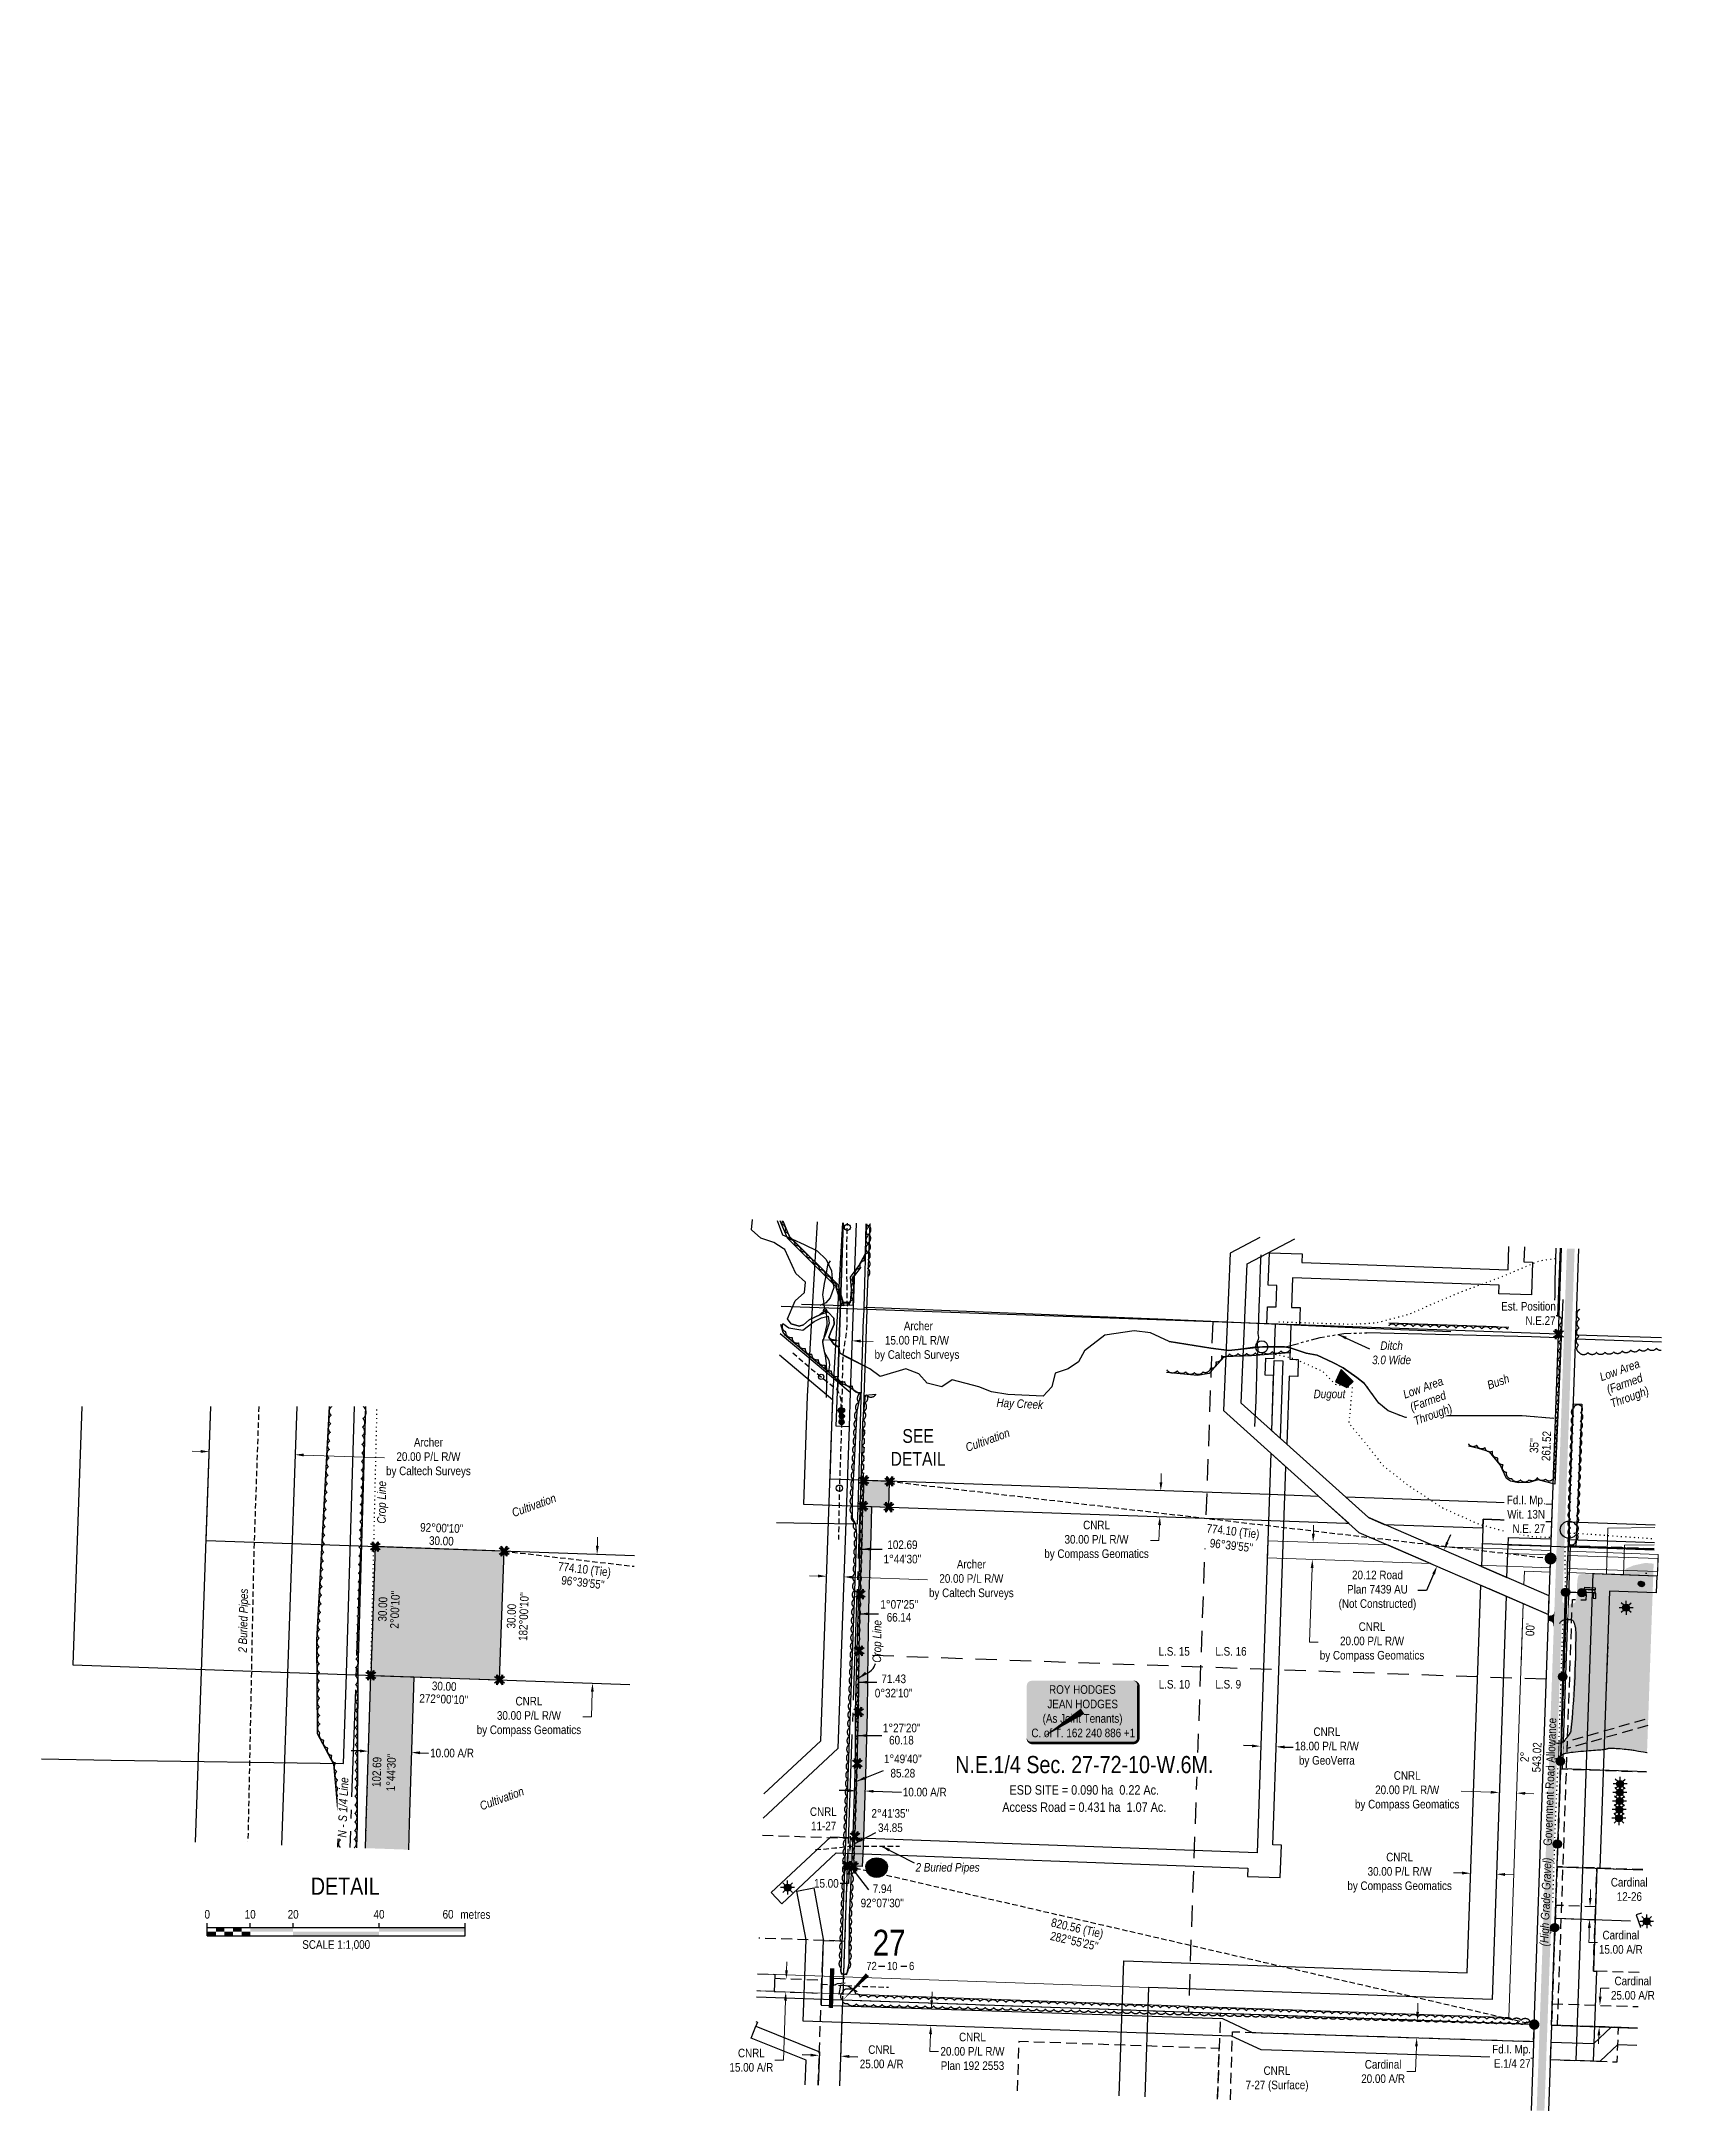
# Model space of a CAD drawing. Extents: x 342350 to 345379, y 6126897 to 6133699.
# Drawn here: x 343473 to 345379, y 6126897 to 6129311 of the extents above; entities that cross this region are included whole.
import ezdxf
from ezdxf.enums import TextEntityAlignment as Align

# ---------------------------------------------------------------- set-up
doc = ezdxf.new("R2010")
doc.units = 0
doc.header["$LTSCALE"] = 5
doc.header["$PDSIZE"] = 0.5
for name, pattern in [('0', [1, 1, 0]), ('foc-ACCESSROAD', [3.75, 2.5, -1.25]), ('foc-FLOWLINE', [3.75, 2.5, -1.25]), ('foc-LSD', [8, 5, -3]), ('foc-QUARTERLINE', [33, 25, -3, 2, -3]), ('foc-TIELINE', [1.875, 1.25, -0.625]), ('foc-TOPO', [1, 0.2, -0.8]), ('foc-TOPO-ephemeral', [6.25, 3.125, -0.625, 0.625, -0.625, 0.625, -0.625]), ('foc-TRAV', [1.875, 1.25, -0.625]), ('foc-WHEELTRACKS', [2, 0.4, -1.6]), ('POWERLINE5', [7.8, 2.4, -0.6, 0.6, -0.6, 0.6, -0.6, 2.4]), ('UG_PIPE', [1.875, 1.25, -0.625])]:
    doc.linetypes.add(name, pattern=pattern)
doc.layers.get('Defpoints').update_dxf_attribs({"color": 9})
for name, color, linetype in [('10', 1, 'Continuous'), ('9', 3, 'Continuous'), ('AS-FENCE', 48, 'foc-FENCE'), ('AS-OWNER', 7, 'Continuous'), ('AS-PIPE-AG', 44, 'Continuous'), ('AS-PIPE-UG', 44, 'UG_PIPE'), ('AS-PIPE-UG-T', 44, 'Continuous'), ('AS-POWER', 104, 'foc-POWER'), ('AS-POWER-EXISTING', 72, 'POWERLINE5'), ('AS-ROADS', 254, 'Continuous'), ('AS-SYMBOL', 7, 'Continuous'), ('C-AR', 13, 'foc-ACCESSROAD'), ('C-RW', 13, 'Continuous'), ('C-SYMBOL', 7, 'Continuous'), ('C-WS', 13, 'foc-ACCESSROAD'), ('C-WS-S', 13, 'Continuous'), ('DETAIL-T', 7, 'Continuous'), ('F-AR', 190, 'foc-ACCESSROAD'), ('F-EZE', 190, 'foc-FLOWLINE'), ('F-RW', 190, 'Continuous'), ('F-WS', 190, 'foc-ACCESSROAD'), ('F-WS-S', 190, 'Continuous'), ('L-AREAREQUIRED', 7, 'Continuous'), ('L-BD', 7, 'Continuous'), ('L-MON', 1, 'Continuous'), ('L-QSEC', 8, 'foc-QUARTERLINE'), ('L-ROAD-T', 7, 'Continuous'), ('L-SEC', 7, 'Continuous'), ('L-SECLBL', 7, 'Continuous'), ('L-SECTION-LSD', 7, 'foc-LSD'), ('L-TIE', 7, 'foc-TIELINE'), ('L-TITLEDB', 4, 'Continuous'), ('L-TITLEDB-T', 4, 'Continuous'), ('P-CROSSINGS', 250, 'Continuous'), ('P-IOP2', 10, 'Continuous'), ('P-PROPOSED', 10, 'Continuous'), ('P-PROPOSED-H', 21, 'Continuous'), ('P-TEMP-BLUE', 160, 'Continuous'), ('P-TRAV', 4, 'foc-TRAV'), ('P-TXT', 4, 'Continuous'), ('T-BUSH', 110, '0'), ('T-BUSH-T', 110, 'Continuous'), ('T-CREEK', 160, 'Continuous'), ('T-DRAW', 143, 'foc-TOPO-ephemeral'), ('T-GENERAL', 48, 'foc-TOPO'), ('T-LOW-AREA', 48, 'foc-TOPO'), ('T-SLOPE', 48, 'Continuous'), ('T-TIE', 201, 'foc-TIELINE'), ('T-WATER', 160, 'Continuous'), ('T-WATER-H', 133, 'Continuous'), ('T-WATER-P3', 160, 'foc-WHEELTRACKS'), ('T-WATER-T', 170, 'Continuous')]:
    doc.layers.add(name, color=color, linetype=linetype)
for name, color, linetype, lineweight in [('AS-GENERAL', 48, 'Continuous', 18), ('C-AR-T', 13, 'Continuous', 9), ('C-RW-T', 13, 'Continuous', 9), ('C-WS-T', 13, 'Continuous', 9), ('F-AR-T', 190, 'Continuous', 9), ('F-RW-T', 190, 'Continuous', 9), ('F-WS-T', 190, 'Continuous', 9), ('T-TEXT', 48, 'Continuous', 18)]:
    doc.layers.add(name, color=color, linetype=linetype, lineweight=lineweight)
doc.styles.add('100L', font='ARIALN.TTF', dxfattribs={"height": 11})
doc.styles.add('175L', font='ARIALN.TTF', dxfattribs={"height": 20})
doc.styles.add('80', font='ARIALN.TTF', dxfattribs={"height": 10})
doc.styles.add('80CG', font='ARIALN.TTF', dxfattribs={"height": 10})
doc.styles.add('80L', font='ARIALN.TTF', dxfattribs={"height": 10})
doc.styles.add('80LS', font='ARIALNI.TTF', dxfattribs={"height": 10})
doc.styles.add('Crossing', font='ARIALN.TTF', dxfattribs={"height": 10})
doc.styles.add('foc-LtypeFont', font='ARIALN.TTF', dxfattribs={"height": 7.35})
doc.styles.add('SIMPLEX', font='ARIALN.TTF')
doc.linetypes.add('foc-FENCE', pattern='A,10,-1,["X",foc-LtypeFont,S=0.2,R=0,X=-0.625,Y=-0.75],-1.24', length=12.24)
doc.linetypes.add('foc-FENCE-NOLINE', pattern='A,0,-6,["X",foc-LtypeFont,S=0.2,R=0,X=-0.625,Y=-0.75],-6.24', length=12.24)
doc.linetypes.add('foc-POWER', pattern='A,6,-1,["P",foc-LtypeFont,S=0.2,R=0,X=-0.625,Y=-0.75],-1.24,4', length=12.24)
doc.linetypes.add('foc-POWER-NOLINE', pattern='A,0,-4,["P",foc-LtypeFont,S=0.2,R=0,X=-0.625,Y=-0.75],-8.24', length=12.24)
doc.linetypes.add('foc-TOPO-flowdirection-NOLINE', pattern='A,0,[">",foc-LtypeFont,S=0.3,R=0,X=0,Y=-0.945],-20,[">",foc-LtypeFont,S=0.3,R=0,X=0,Y=-0.945],0', length=20)
doc.dimstyles.new('Compass 5 000', dxfattribs={"dimscale": 5, "dimtxt": 9, "dimasz": 2, "dimexe": 0.2, "dimexo": 0.0625, "dimgap": 0.5, "dimtad": 0, "dimtih": 1, "dimtoh": 1, "dimzin": 0, "dimdsep": 46, "dimtxsty": '80CG', "dimcen": 0.1, "dimse1": 1, "dimse2": 1, "dimclrd": 256, "dimclrt": 256, "dimaunit": 1, "dimadec": 4, "dimazin": 0, "dimtfac": 0.06, "dimtofl": 0, "dimtmove": 0, "dimatfit": 1, "dimfxl": 0.2, "dimtolj": 1, "dimtzin": 0, "dimlwd": -1, "dimarcsym": 0})

msp = doc.modelspace()

# ---------------------------------------------------------------- texts
at = {"layer": 'AS-PIPE-UG-T', "insert": (343702.396, 6127435.31), "char_height": 10, "attachment_point": 1, "rotation": 88.838747, "style": '80L'}
msp.add_mtext_dynamic_manual_height_columns('{\\fArial Narrow|b0|i1|c0|p34;2 Buried Pipes}', width=117.93818, gutter_width=50, heights=[0], dxfattribs=at)
at = {"layer": 'AS-PIPE-UG-T', "insert": (344490.864, 6127190.137), "char_height": 10, "attachment_point": 1, "style": '80L'}
msp.add_mtext_dynamic_manual_height_columns('{\\fArial Narrow|b0|i1|c0|p34;2 Buried Pipes}', width=117.93818, gutter_width=50, heights=[0], dxfattribs=at)
at = {"layer": 'C-WS-T', "attachment_point": 1, "style": '80L'}
for s, width, gutter_width, insert, char_height in [('\\pi22.216;CNRL\\P\\pi23.554;11-27', 74.63737, 49.989, (344345.66, 6127254.972), 10.0022), ('\\pi24.404;CNRL\\P\\pi3.499;7-27 (Surface)', 79.01234, 50.044, (344871.525, 6126953.427), 10.00219)]:
    msp.add_mtext_dynamic_manual_height_columns(s, width=width, gutter_width=gutter_width, heights=[0], dxfattribs=dict(at, insert=insert, char_height=char_height))
at = {"layer": 'DETAIL-T', "color": 3, "attachment_point": 5, "style": '80CG'}
for s, insert, char_height, width in [('SEE\\PDETAIL', (344493.824, 6127674.174), 16, 109.44695), ('DETAIL', (343827.013, 6127163.201), 20, 223.85802)]:
    msp.add_mtext(s, dxfattribs=dict(at, insert=insert, char_height=char_height, width=width))
at = {"layer": 'L-AREAREQUIRED', "color": 5, "style": '100L'}
for s, p in [('ESD SITE = 0.090 ha  0.22 Ac.', (344687.257, 6127266.459)), ('Access Road = 0.431 ha  1.07 Ac.', (344687.257, 6127246.459))]:
    msp.add_text(s, height=11, dxfattribs=at).set_placement(p, align=Align.BOTTOM_CENTER)
at = {"layer": 'L-BD', "style": '80L'}
for s, rotation, p in [("35''", 87.9908, (345210.858, 6127676.268)), ('261.52', 87.9908, (345225.099, 6127675.768)), ("92°00'10''", 357.9975, (343939.377, 6127580.322)), ('30.00', 357.9975, (343938.853, 6127565.331)), ('774.10 (Tie)', 353.3353, (344105.317, 6127531.008)), ("96°39'55''", 353.3353, (344103.663, 6127516.855)), ('30.00', 87.9975, (343870.547, 6127485.733)), ("2°00'10''", 87.9975, (343884.788, 6127485.235)), ('30.00', 87.9975, (344020.44, 6127477.684)), ("182°00'10''", 87.9975, (344034.681, 6127477.186)), ("00'", 87.9908, (345206.188, 6127461.97)), ("272°00'10''", 357.9975, (343941.653, 6127381.075)), ('30.00', 357.9975, (343942.177, 6127396.066)), ('2°', 87.9908, (345199.694, 6127313.773)), ('543.02', 87.9908, (345213.935, 6127313.273)), ('820.56 (Tie)', 347.0665, (344678.806, 6127113.202)), ("282°55'25''", 347.0665, (344675.617, 6127099.314))]:
    msp.add_text(s, height=10, rotation=rotation, dxfattribs=at).set_placement(p, align=Align.MIDDLE)
for s, p in [("1°07'25''", (344471.903, 6127491.319)), ('66.14', (344471.609, 6127476.322)), ("1°27'20''", (344474.76, 6127347.52)), ('60.18', (344474.398, 6127333.275))]:
    msp.add_text(s, height=10, dxfattribs=at).set_placement(p, align=Align.MIDDLE)
at = {"layer": 'L-BD', "insert": (344381.429, 6127899.832), "char_height": 10, "attachment_point": 6, "style": '80CG'}
msp.add_mtext('\\A1;', dxfattribs=at)
at = {"layer": 'L-BD', "char_height": 10, "attachment_point": 2, "style": '80L'}
for s, insert, width in [("102.69 1°44'30''", (344475.568, 6127565.845), 44.32129), ("71.43 0°32'10''", (344465.41, 6127409.71), 24.8007), ("1°49'40''\\P85.28 ", (344476.031, 6127316.472), 25.60863), ("2°41'35''\\P34.85 ", (344461.536, 6127252.957), 26.14205), ("7.94 92°07'30''", (344452.156, 6127165.279), 50.74637)]:
    msp.add_mtext(s, dxfattribs=dict(at, insert=insert, width=width))
at = {"layer": 'L-BD', "insert": (343858.639, 6127296.355), "char_height": 10, "width": 44.32129, "attachment_point": 2, "rotation": 88.233304, "style": '80L'}
msp.add_mtext("102.69 1°44'30''", dxfattribs=at)
at = {"layer": 'L-ROAD-T', "style": '80L'}
msp.add_text('Government Road Allowance', height=10.0022, rotation=87.993066, dxfattribs=at).set_placement((345229.139, 6127284.775), align=Align.MIDDLE_CENTER)
at = {"layer": 'P-CROSSINGS', "insert": (345074.467, 6127528.655), "char_height": 10, "attachment_point": 6, "style": '80CG'}
msp.add_mtext('\\A1;', dxfattribs=at)
at = {"layer": 'P-TEMP-BLUE', "insert": (343957.835, 6129311.483), "char_height": 10, "attachment_point": 4, "style": '80CG'}
msp.add_mtext('\\A1;', dxfattribs=at)
at = {"layer": 'T-BUSH-T', "style": '80LS'}
msp.add_text('Bush', height=10, rotation=20, dxfattribs=at).set_placement((345169.038, 6127750.672), align=Align.MIDDLE_CENTER)
at = {"layer": 'T-TEXT', "style": '80LS'}
for s, height, rotation, p in [('Crop Line', 10, 89.463617, (343869.321, 6127610.192)), ('Crop Line', 10, 89.463617, (344445.899, 6127448.279)), ('(High Grade Gravel)', 10.0022, 87.993066, (345224.235, 6127144.83))]:
    msp.add_text(s, height=height, rotation=rotation, dxfattribs=at).set_placement(p, align=Align.MIDDLE_CENTER)
at = {"layer": 'T-TEXT', "insert": (345308.69, 6127768.885), "char_height": 10, "width": 48.27184, "attachment_point": 2, "rotation": 20, "style": '80LS'}
msp.add_mtext('Low Area\\P(Farmed\\PThrough)', dxfattribs=at)
at = {"layer": 'T-TEXT', "insert": (344007.436, 6127270.02), "char_height": 9.99999, "width": 53.79688, "attachment_point": 2, "rotation": 20, "style": '80LS', "bg_fill": 3, "box_fill_scale": 1.15, "bg_fill_color": 256, "bg_fill_true_color": 256, "bg_fill_transparency": 0}
msp.add_mtext('Cultivation', dxfattribs=at)
at = {"layer": 'T-WATER-T', "insert": (344585.065, 6127731.47), "char_height": 10.0022, "attachment_point": 1, "rotation": 357.208833, "style": '80L'}
msp.add_mtext_dynamic_manual_height_columns('\\pi0.28881;{\\fArial Narrow|b0|i1|c0|p34;Hay Creek}', width=54.82556, gutter_width=50.033, heights=[0], dxfattribs=at)
at = {"layer": 'T-WATER-T', "insert": (344954.202, 6127741.483), "char_height": 10, "attachment_point": 1, "style": '80L'}
msp.add_mtext_dynamic_manual_height_columns('{\\fArial Narrow|b0|i1|c0|p34;Dugout}', width=14.4058, gutter_width=49.989, heights=[0], dxfattribs=at)

# ---------------------------------------------------------------- blocks, each defined once
blk = doc.blocks.new('TEMP')
h = blk.add_hatch(color=255)
h.dxf.hatch_style = 1
h.paths.add_polyline_path([(0, 0.25), (-0.67, 1.15), (-0.67, 0.67), (-1.15, 0.67), (-0.25, 0), (-1.15, -0.67), (-0.67, -0.67), (-0.67, -1.15), (0, -0.25), (0.67, -1.15), (0.67, -0.67), (1.15, -0.67), (0.25, 0), (1.15, 0.67), (0.67, 0.67), (0.67, 1.15)])
h.paths.add_polyline_path([(0.57, 0.85), (0.57, 0.57), (0.85, 0.57), (0.08, 0), (0.85, -0.57), (0.57, -0.57), (0.57, -0.85), (0, -0.08), (-0.57, -0.85), (-0.57, -0.57), (-0.85, -0.57), (-0.08, 0), (-0.85, 0.57), (-0.57, 0.57), (-0.57, 0.85), (0, 0.08)], flags=16)
h = blk.add_hatch(color=1)
h.dxf.hatch_style = 1
h.paths.add_polyline_path([(0, 0.08), (-0.57, 0.85), (-0.57, 0.57), (-0.85, 0.57), (-0.08, 0), (-0.85, -0.57), (-0.57, -0.57), (-0.57, -0.85), (0, -0.08), (0.57, -0.85), (0.57, -0.57), (0.85, -0.57), (0.08, 0), (0.85, 0.57), (0.57, 0.57), (0.57, 0.85)])
at = {"color": 1}
for p, q in [((-0.08, 0), (0.08, 0)), ((0, 0.08), (0, -0.08))]:
    blk.add_line(p, q, dxfattribs=at)
at = {"color": 255, "flags": 128}
blk.add_lwpolyline([(-0.25, 0), (-1.15, 0.67), (-0.67, 0.67), (-0.67, 1.15), (0, 0.25), (0.67, 1.15), (0.67, 0.67), (1.15, 0.67), (0.25, 0), (1.15, -0.67), (0.67, -0.67), (0.67, -1.15), (0, -0.25), (-0.67, -1.15), (-0.67, -0.67), (-1.15, -0.67)], close=True, dxfattribs=at)
at = {"color": 1, "flags": 128}
blk.add_lwpolyline([(-0.08, 0), (-0.85, 0.57), (-0.57, 0.57), (-0.57, 0.85), (0, 0.08), (0.57, 0.85), (0.57, 0.57), (0.85, 0.57), (0.08, 0), (0.85, -0.57), (0.57, -0.57), (0.57, -0.85), (0, -0.08), (-0.57, -0.85), (-0.57, -0.57), (-0.85, -0.57)], close=True, dxfattribs=at)
blk = doc.blocks.new('*D683')
at = {"layer": 'Defpoints', "color": 0, "transparency": 16777216}
for p in [(343854.7, 6127342.4), (343904.7, 6127340.9), (343904, 6127318.9)]:
    blk.add_point(p, dxfattribs=at)
at = {"layer": 'P-TXT', "transparency": 16777216}
for p, q in [((343844, 6127320.7), (343834, 6127321)), ((343914, 6127318.6), (343924, 6127318.2))]:
    blk.add_line(p, q, dxfattribs=at)
for points in [[(343844.1, 6127322.4), (343844, 6127319), (343854, 6127320.4)], [(343914, 6127320.2), (343913.9, 6127316.9), (343904, 6127318.9)]]:
    blk.add_solid(points, dxfattribs=at)
at = {"layer": 'P-TXT', "transparency": 16777216, "insert": (343951.3, 6127318.2), "char_height": 10, "attachment_point": 5, "style": '80CG'}
blk.add_mtext('\\A1;10.00 A/R', dxfattribs=at)
blk = doc.blocks.new('*D684')
at = {"layer": 'Defpoints', "color": 0, "transparency": 16777216}
for p in [(343768.6, 6127665.7), (343668, 6127650.7), (343767.9, 6127647.2)]:
    blk.add_point(p, dxfattribs=at)
at = {"layer": 'F-RW-T', "transparency": 16777216}
for p, q in [((343658.7, 6127669.6), (343648.7, 6127669.9)), ((343778.6, 6127665.3), (343872.6, 6127662))]:
    blk.add_line(p, q, dxfattribs=at)
for points in [[(343658.7, 6127671.2), (343658.6, 6127667.9), (343668.7, 6127669.2)], [(343778.7, 6127667), (343778.5, 6127663.7), (343768.6, 6127665.7)]]:
    blk.add_solid(points, dxfattribs=at)
at = {"layer": 'F-RW-T', "transparency": 16777216, "insert": (343923.8, 6127662), "char_height": 10, "attachment_point": 5, "style": '80CG'}
blk.add_mtext('\\A1;Archer\\P20.00 P/L R/W\\Pby Caltech Surveys', dxfattribs=at)
blk = doc.blocks.new('*D685')
at = {"layer": 'C-RW-T', "transparency": 16777216}
for p, q in [((344120.5, 6127559.6), (344120.8, 6127569.6)), ((344114.5, 6127389.7), (344113.5, 6127360.5)), ((344113.5, 6127360.5), (344103.5, 6127360.5))]:
    blk.add_line(p, q, dxfattribs=at)
for points in [[(344118.8, 6127559.6), (344122.1, 6127559.5), (344120.1, 6127549.6)], [(344112.9, 6127389.7), (344116.2, 6127389.6), (344114.9, 6127399.7)]]:
    blk.add_solid(points, dxfattribs=at)
at = {"layer": 'Defpoints', "color": 0, "transparency": 16777216}
for p in [(344121.5, 6127549.5), (344114.9, 6127399.7), (344116.2, 6127399.6)]:
    blk.add_point(p, dxfattribs=at)
at = {"layer": 'C-RW-T', "transparency": 16777216, "insert": (344040.8, 6127360.5), "char_height": 10, "attachment_point": 5, "style": '80CG'}
blk.add_mtext('\\A1;CNRL\\P30.00 P/L R/W\\Pby Compass Geomatics', dxfattribs=at)
blk = doc.blocks.new('*U296')
at = {"color": 0}
for p, q in [((-150, 0), (-150, 15)), ((-150, 10), (150.2, 10)), ((-150, 0), (150.2, 0)), ((-100, 10), (-100, 15)), ((-50, 10), (-50, 15)), ((50, 10), (50, 15)), ((150.2, 0), (150.2, 15))]:
    blk.add_line(p, q, dxfattribs=at)
for points in [[(-150, 5), (-140, 5), (-150, 0), (-140, 0)], [(-140, 10), (-130, 10), (-140, 5), (-130, 5)], [(-130, 5), (-120, 5), (-130, 0), (-120, 0)], [(-120, 10), (-110, 10), (-120, 5), (-110, 5)], [(-110, 5), (-100, 5), (-110, 0), (-100, 0)], [(-100, 10), (-50, 10), (-100, 5), (-50, 5)], [(-50, 5), (50, 5), (-50, 0), (50, 0)], [(50, 10), (150.2, 10), (50, 5), (150.2, 5)]]:
    blk.add_solid(points, dxfattribs=at)
at = {"color": 0, "style": '80'}
blk.add_text('metres', height=10, dxfattribs=at).set_placement((162.2, 20), align=Align.CENTER)
at = {"color": 0, "char_height": 10, "style": '80'}
for s, insert, attachment_point in [('0', (-150, 30.2), 2), ('10', (-100, 30.2), 2), ('20', (-50, 30.2), 2), ('40', (50, 30.2), 2), ('60', (136.7, 30.2), 3), ('SCALE 1:1,000', (0.1, -5), 2)]:
    blk.add_mtext(s, dxfattribs=dict(at, insert=insert, attachment_point=attachment_point))
blk = doc.blocks.new('GAS')
h = blk.add_hatch(color=255)
h.dxf.hatch_style = 1
edge = h.paths.add_edge_path()
edge.add_arc((0, 0), 0.9, 0, 360)
for p, q in [((-0.81, 0), (-1.62, 0)), ((-0.57, 0.57), (-1.14, 1.14)), ((0, 0.81), (0, 1.62)), ((0.57, 0.57), (1.14, 1.14)), ((1.62, 0), (0.81, 0)), ((-0.57, -0.57), (-1.14, -1.14)), ((0, -0.81), (0, -1.62)), ((1.14, -1.14), (0.57, -0.57))]:
    blk.add_line(p, q)
blk.add_circle((0, 0), 0.8)
blk = doc.blocks.new('RISER')
h = blk.add_hatch(color=255)
h.dxf.hatch_style = 1
edge = h.paths.add_edge_path()
edge.add_arc((0, 0), 0.7, 0, 360)
blk.add_hatch(color=48).paths.add_polyline_path([(0.58, -0.15), (-0.58, -0.15, 0.774597)])
at = {"color": 48}
blk.add_line((-0.58, -0.15), (0.58, -0.15), dxfattribs=at)
blk.add_circle((0, 0), 0.6, dxfattribs=at)
blk = doc.blocks.new('L-SECLBL')
at = {"layer": '9', "color": 7}
for p, q in [((-5.1, -27.8), (-12.3, -27.8)), ((20.7, -27.8), (13.5, -27.8))]:
    blk.add_line(p, q, dxfattribs=at)
at = {"layer": '10', "color": 2, "style": 'SIMPLEX'}
blk.add_attdef('SEC', text='', height=30, dxfattribs=at).set_placement((0, 0), align=Align.MIDDLE)
at = {"layer": '10', "color": 5, "style": '80L'}
blk.add_attdef('TWP', text='', height=9.5, dxfattribs=at).set_placement((-14.4, -27.4), align=Align.MIDDLE_RIGHT)
blk.add_attdef('RGE', text='', height=9.5, dxfattribs=at).set_placement((3.6, -27.4), align=Align.MIDDLE_CENTER)
blk.add_attdef('MER', text='', height=9.5, dxfattribs=at).set_placement((23.2, -27.4), align=Align.MIDDLE_LEFT)
blk = doc.blocks.new('*D652')
at = {"layer": 'C-RW', "transparency": 16777216}
for p, q in [((344882.5, 6127326.5), (344872.5, 6127326.9)), ((344920.5, 6127325.2), (344930.5, 6127324.9))]:
    blk.add_line(p, q, dxfattribs=at)
for points in [[(344882.6, 6127328.2), (344882.4, 6127324.9), (344892.5, 6127326.2)], [(344920.5, 6127326.9), (344920.4, 6127323.5), (344910.5, 6127325.6)]]:
    blk.add_solid(points, dxfattribs=at)
at = {"layer": 'Defpoints', "color": 0, "transparency": 16777216}
for p in [(344893.9, 6127367.1), (344911.9, 6127366.4), (344892.5, 6127326.2)]:
    blk.add_point(p, dxfattribs=at)
at = {"layer": 'C-RW', "transparency": 16777216, "insert": (344969.6, 6127324.9), "char_height": 10, "attachment_point": 5, "style": '80CG'}
blk.add_mtext('\\A1;CNRL\\P18.00 P/L R/W\\Pby GeoVerra', dxfattribs=at)
blk = doc.blocks.new('POWERPOLE')
h = blk.add_hatch(color=255)
edge = h.paths.add_edge_path()
edge.add_arc((0, 0), 0.96, 0, 360)
at = {"linetype": 'Continuous'}
for p, q in [((0.68, -0.68), (-0.68, 0.68)), ((-0.68, -0.68), (0.68, 0.68))]:
    blk.add_line(p, q, dxfattribs=at)
blk.add_circle((0, 0), 0.96, dxfattribs=at)
blk = doc.blocks.new('*D654')
at = {"layer": 'C-RW-T', "transparency": 16777216}
for p, q in [((345160.4, 6127272.7), (345125.8, 6127273.9)), ((345200.4, 6127271.3), (345210.4, 6127270.9))]:
    blk.add_line(p, q, dxfattribs=at)
for points in [[(345160.5, 6127274.3), (345160.4, 6127271), (345170.4, 6127272.3)], [(345200.5, 6127272.9), (345200.3, 6127269.6), (345190.4, 6127271.6)]]:
    blk.add_solid(points, dxfattribs=at)
at = {"layer": 'Defpoints', "color": 0, "transparency": 16777216}
for p in [(345190.4, 6127271.6), (345170.2, 6127265.2), (345190.2, 6127264.5)]:
    blk.add_point(p, dxfattribs=at)
at = {"layer": 'C-RW-T', "transparency": 16777216, "insert": (345063.1, 6127273.9), "char_height": 10, "attachment_point": 5, "style": '80CG'}
blk.add_mtext('\\A1;CNRL\\P20.00 P/L R/W\\Pby Compass Geomatics', dxfattribs=at)
blk = doc.blocks.new('*D655')
at = {"layer": 'C-RW-T', "transparency": 16777216}
for p, q in [((344509.7, 6127030.3), (344510, 6127040.3)), ((344507.6, 6126970.8), (344507.9, 6126980.9)), ((344508.3, 6126990.9), (344507.9, 6126980.9)), ((344517.6, 6126970.8), (344507.6, 6126970.8))]:
    blk.add_line(p, q, dxfattribs=at)
for points in [[(344508, 6127030.4), (344511.3, 6127030.3), (344509.3, 6127020.3)], [(344506.6, 6126990.9), (344510, 6126990.8), (344508.6, 6127000.9)]]:
    blk.add_solid(points, dxfattribs=at)
at = {"layer": 'Defpoints', "color": 0, "transparency": 16777216}
for p in [(344452.6, 6127002.8), (344453.2, 6127022.3), (344508.6, 6127000.9)]:
    blk.add_point(p, dxfattribs=at)
at = {"layer": 'C-RW-T', "transparency": 16777216, "insert": (344557.1, 6126970.8), "char_height": 10, "attachment_point": 5, "style": '80CG'}
blk.add_mtext('\\A1;CNRL\\P20.00 P/L R/W\\PPlan 192 2553', dxfattribs=at)
blk = doc.blocks.new('*D656')
at = {"layer": 'Defpoints', "color": 0, "transparency": 16777216}
for p in [(345287.4, 6127024.5), (345320.6, 6127023.3), (345319.7, 6126998.4)]:
    blk.add_point(p, dxfattribs=at)
at = {"layer": 'F-AR-T', "transparency": 16777216}
for p, q in [((345287.8, 6127034.4), (345288.1, 6127044.4)), ((345288.1, 6127044.4), (345298.1, 6127044.4)), ((345286.2, 6126989.5), (345285.9, 6126979.5))]:
    blk.add_line(p, q, dxfattribs=at)
for points in [[(345286.1, 6127034.5), (345289.4, 6127034.4), (345287.4, 6127024.5)], [(345284.6, 6126989.6), (345287.9, 6126989.5), (345286.6, 6126999.5)]]:
    blk.add_solid(points, dxfattribs=at)
at = {"layer": 'F-AR-T', "transparency": 16777216, "insert": (345325.8, 6127044.4), "char_height": 10, "attachment_point": 5, "style": '80CG'}
blk.add_mtext('\\A1;Cardinal\\P25.00 A/R', dxfattribs=at)
blk = doc.blocks.new('*D657')
at = {"layer": 'Defpoints', "color": 0, "transparency": 16777216}
for p in [(345260.1, 6127125), (345260.6, 6127140), (345275.9, 6127139.5)]:
    blk.add_point(p, dxfattribs=at)
at = {"layer": 'F-AR-T', "transparency": 16777216}
for p, q in [((345276.3, 6127149.5), (345276.6, 6127159.4)), ((345274.5, 6127097.8), (345274.8, 6127104.5)), ((345284.5, 6127097.8), (345274.5, 6127097.8)), ((345275.1, 6127114.5), (345274.8, 6127104.5))]:
    blk.add_line(p, q, dxfattribs=at)
blk.add_solid([(345274.6, 6127149.5), (345277.9, 6127149.4), (345275.9, 6127139.5)], dxfattribs=at)
at = {"layer": 'F-AR-T', "transparency": 16777216, "insert": (345311.8, 6127097.8), "char_height": 10, "attachment_point": 5, "style": '80CG', "bg_fill": 3, "box_fill_scale": 1.1, "bg_fill_color": 256, "bg_fill_true_color": 13158600, "bg_fill_transparency": 0}
blk.add_mtext('\\A1;Cardinal\\P15.00 A/R', dxfattribs=at)
at = {"layer": 'F-AR-T', "transparency": 16777216}
blk.add_solid([(345273.4, 6127114.5), (345276.8, 6127114.4), (345275.4, 6127124.5)], dxfattribs=at)
blk = doc.blocks.new('*U647')
h = blk.add_hatch(color=59)
edge = h.paths.add_edge_path()
edge.add_line((-59, -37), (59, -37))
edge.add_arc((59, -31), 6, 270, 360)
edge.add_line((65, -31), (65, 29.5))
edge.add_arc((59, 29.5), 6, 0, 90)
edge.add_line((59, 35.5), (-59, 35.5))
edge.add_arc((-59, 29.5), 6, 90, 180)
edge.add_line((-65, 29.5), (-65, -31))
edge.add_arc((-59, -31), 6, 180, 270)
at = {"color": 1, "flags": 128}
blk.add_lwpolyline([(-59, -37, 3, 3, 0), (59, -37, 3, 3, 0.414214), (65, -31, 3, 3, 0), (65, 29.5, 3, 0, 0.414214), (59, 35.5, 0, 0, 0), (-59, 35.5, 0, 0, 0.414214), (-65, 29.5, 0, 0, 0), (-65, -31, 0, 3, 0.414214)], format="xyseb", close=True, dxfattribs=at)
blk.add_lwpolyline([(-46.7, -30.7, 0, 7.5, 0), (0, 0, 0, 0, 0)], format="xyseb", dxfattribs=at)
at = {"color": 1, "style": '80'}
blk.add_attdef('ENTER_TEXT_001', (-36, -5), '', height=10, dxfattribs=at)
blk = doc.blocks.new('*D661')
at = {"layer": 'C-WS-S', "transparency": 16777216}
for p, q in [((344368.7, 6126966.5), (344358.7, 6126966.8)), ((344413.7, 6126964.9), (344423.7, 6126964.5))]:
    blk.add_line(p, q, dxfattribs=at)
for points in [[(344368.8, 6126968.1), (344368.7, 6126964.8), (344378.7, 6126966.1)], [(344413.7, 6126966.6), (344413.6, 6126963.2), (344403.7, 6126965.2)]]:
    blk.add_solid(points, dxfattribs=at)
at = {"layer": 'Defpoints', "color": 0, "transparency": 16777216}
for p in [(344378.8, 6126969.6), (344403.7, 6126965.2), (344403.8, 6126968.7)]:
    blk.add_point(p, dxfattribs=at)
at = {"layer": 'C-WS-S', "transparency": 16777216, "insert": (344451.4, 6126964.5), "char_height": 10, "attachment_point": 5, "style": '80CG'}
blk.add_mtext('\\A1;CNRL\\P25.00 A/R', dxfattribs=at)
blk = doc.blocks.new('*D669')
at = {"layer": 'Defpoints', "color": 0, "transparency": 16777216}
for p in [(345078.1, 6127566.4), (345070.1, 6127547.9), (345097.8, 6127535.9)]:
    blk.add_point(p, dxfattribs=at)
at = {"layer": 'L-TITLEDB-T', "transparency": 16777216}
for p, q in [((345109.8, 6127563.5), (345113.8, 6127572.7)), ((345085.5, 6127507.5), (345075.5, 6127507.5)), ((345093.8, 6127526.7), (345085.5, 6127507.5))]:
    blk.add_line(p, q, dxfattribs=at)
for points in [[(345108.3, 6127564.2), (345111.3, 6127562.9), (345105.8, 6127554.4)], [(345092.3, 6127527.4), (345095.4, 6127526.1), (345097.8, 6127535.9)]]:
    blk.add_solid(points, dxfattribs=at)
at = {"layer": 'L-TITLEDB-T', "transparency": 16777216, "insert": (345028.5, 6127507.5), "char_height": 10, "attachment_point": 5, "style": '80CG', "bg_fill": 3, "box_fill_scale": 1.1, "bg_fill_color": 256, "bg_fill_true_color": 13158600, "bg_fill_transparency": 0}
blk.add_mtext('\\A1;20.12 Road\\PPlan 7439 AU\\P(Not Constructed)', dxfattribs=at)
blk = doc.blocks.new('*D670')
at = {"layer": 'C-RW-T', "transparency": 16777216}
for p, q in [((344953.9, 6127573.7), (344954.2, 6127583.7)), ((344952.5, 6127533.7), (344952.1, 6127523.7)), ((344949.4, 6127447.3), (344952.1, 6127523.7)), ((344959.4, 6127447.3), (344949.4, 6127447.3))]:
    blk.add_line(p, q, dxfattribs=at)
for points in [[(344952.2, 6127573.8), (344955.6, 6127573.6), (344953.5, 6127563.7)], [(344950.8, 6127533.8), (344954.1, 6127533.7), (344952.8, 6127543.7)]]:
    blk.add_solid(points, dxfattribs=at)
at = {"layer": 'Defpoints', "color": 0, "transparency": 16777216}
for p in [(344952.1, 6127563.8), (344953.5, 6127563.7), (344951.4, 6127543.8)]:
    blk.add_point(p, dxfattribs=at)
at = {"layer": 'C-RW-T', "transparency": 16777216, "insert": (345022.2, 6127447.3), "char_height": 10, "attachment_point": 5, "style": '80CG'}
blk.add_mtext('\\A1;CNRL\\P20.00 P/L R/W\\Pby Compass Geomatics', dxfattribs=at)
blk = doc.blocks.new('*D671')
at = {"layer": 'C-RW-T', "transparency": 16777216}
for p, q in [((345127.1, 6127178.6), (345117.1, 6127178.9)), ((345177, 6127176.8), (345187, 6127176.5))]:
    blk.add_line(p, q, dxfattribs=at)
for points in [[(345127.1, 6127180.2), (345127, 6127176.9), (345137.1, 6127178.2)], [(345177.1, 6127178.5), (345177, 6127175.1), (345167.1, 6127177.2)]]:
    blk.add_solid(points, dxfattribs=at)
at = {"layer": 'Defpoints', "color": 0, "transparency": 16777216}
for p in [(345137, 6127175.9), (345167, 6127174.8), (345167.1, 6127177.2)]:
    blk.add_point(p, dxfattribs=at)
at = {"layer": 'C-RW-T', "transparency": 16777216, "insert": (345054.3, 6127178.9), "char_height": 10, "attachment_point": 5, "style": '80CG'}
blk.add_mtext('\\A1;CNRL\\P30.00 P/L R/W\\Pby Compass Geomatics', dxfattribs=at)
blk = doc.blocks.new('WITFA')
blk.add_hatch(color=255).paths.add_polyline_path([(1.4, 0, 1), (-1.4, 0, 1)])
blk = doc.blocks.new('WITFAA')
blk.add_blockref('WITFA', (0, 0))
blk = doc.blocks.new('WITFB')
at = {"color": 1, "const_width": 1.44}
blk.add_lwpolyline([(-0.36, 0, 1), (0.36, 0, 1)], format="xyb", close=True, dxfattribs=at)
at = {"color": 1}
blk.add_circle((0, 0), 1.2, dxfattribs=at)
blk = doc.blocks.new('WITFBB')
blk.add_blockref('WITFB', (0, 0))
blk = doc.blocks.new('WITFCC')
for name in ['WITFAA', 'WITFBB']:
    blk.add_blockref(name, (0, 0))
blk = doc.blocks.new('WITF')
blk.add_blockref('WITFCC', (0, 0))
blk = doc.blocks.new('*D667')
at = {"layer": 'C-AR-T', "transparency": 16777216}
for p, q in [((344340.6, 6127065), (344341, 6127075)), ((344339.4, 6127030.1), (344337, 6126960.5)), ((344337, 6126960.5), (344327, 6126960.5))]:
    blk.add_line(p, q, dxfattribs=at)
for points in [[(344339, 6127065.1), (344342.3, 6127065), (344340.3, 6127055)], [(344337.7, 6127030.1), (344341.1, 6127030), (344339.8, 6127040.1)]]:
    blk.add_solid(points, dxfattribs=at)
at = {"layer": 'Defpoints', "color": 0, "transparency": 16777216}
for p in [(344351.4, 6127054.6), (344339.8, 6127040.1), (344350.9, 6127039.7)]:
    blk.add_point(p, dxfattribs=at)
at = {"layer": 'C-AR-T', "transparency": 16777216, "insert": (344299.7, 6126960.5), "char_height": 10, "attachment_point": 5, "style": '80CG'}
blk.add_mtext('\\A1;CNRL\\P15.00 A/R', dxfattribs=at)
blk = doc.blocks.new('*D650')
at = {"layer": 'Defpoints', "color": 0, "transparency": 16777216}
for p in [(344985.6, 6127010), (345074.9, 6127006.9), (344984.8, 6126989.7)]:
    blk.add_point(p, dxfattribs=at)
at = {"layer": 'F-AR-T', "transparency": 16777216}
for p, q in [((345075.3, 6127016.9), (345075.6, 6127026.9)), ((345073.8, 6126976.5), (345072.8, 6126947.3)), ((345072.8, 6126947.3), (345062.8, 6126947.3))]:
    blk.add_line(p, q, dxfattribs=at)
for points in [[(345073.6, 6127016.9), (345076.9, 6127016.8), (345074.9, 6127006.9)], [(345072.2, 6126976.6), (345075.5, 6126976.5), (345074.2, 6126986.5)]]:
    blk.add_solid(points, dxfattribs=at)
at = {"layer": 'F-AR-T', "transparency": 16777216, "insert": (345035.1, 6126947.3), "char_height": 10, "attachment_point": 5, "style": '80CG'}
blk.add_mtext('\\A1;Cardinal\\P20.00 A/R', dxfattribs=at)
blk = doc.blocks.new('fdia')
at = {"color": 255, "const_width": 1}
blk.add_lwpolyline([(-0.5, 0, 1), (0.5, 0, 1)], format="xyb", close=True, dxfattribs=at)
blk = doc.blocks.new('Fdiaa')
blk.add_blockref('fdia', (0, 0))
blk = doc.blocks.new('fdib')
at = {"color": 1, "const_width": 1.6}
blk.add_lwpolyline([(-0.4, 0, 1), (0.4, 0, 1)], format="xyb", close=True, dxfattribs=at)
at = {"color": 1}
blk.add_circle((0, 0), 0.8, dxfattribs=at)
blk = doc.blocks.new('Fdibb')
blk.add_blockref('fdib', (0, 0))
blk = doc.blocks.new('fdicc')
for name in ['Fdibb', 'Fdiaa']:
    blk.add_blockref(name, (0, 0))
blk = doc.blocks.new('FDI')
blk.add_blockref('fdicc', (0, 0))
blk = doc.blocks.new('*D676')
at = {"layer": 'Defpoints', "color": 0, "transparency": 16777216}
for p in [(344417, 6127798.3), (344399.5, 6127728.8), (344414.5, 6127728.2)]:
    blk.add_point(p, dxfattribs=at)
at = {"layer": 'F-RW-T', "transparency": 16777216}
for p, q in [((344392, 6127799.2), (344382, 6127799.6)), ((344427, 6127798), (344441.3, 6127797.5))]:
    blk.add_line(p, q, dxfattribs=at)
for points in [[(344392.1, 6127800.9), (344392, 6127797.6), (344402, 6127798.9)], [(344427, 6127799.7), (344426.9, 6127796.3), (344417, 6127798.3)]]:
    blk.add_solid(points, dxfattribs=at)
at = {"layer": 'F-RW-T', "transparency": 16777216, "insert": (344492.5, 6127797.5), "char_height": 10, "attachment_point": 5, "style": '80CG'}
blk.add_mtext('\\A1; Archer\\P15.00 P/L R/W\\Pby Caltech Surveys', dxfattribs=at)
blk = doc.blocks.new('*D677')
at = {"layer": 'Defpoints', "color": 0, "transparency": 16777216}
for p in [(344422.3, 6127286.8), (344431.9, 6127274), (344432.3, 6127286.5)]:
    blk.add_point(p, dxfattribs=at)
at = {"layer": 'P-TXT', "transparency": 16777216}
for p, q in [((344411.9, 6127274.5), (344401.9, 6127274.8)), ((344441.9, 6127273.7), (344474.3, 6127272.7))]:
    blk.add_line(p, q, dxfattribs=at)
for points in [[(344411.9, 6127276.2), (344411.9, 6127272.9), (344421.9, 6127274.2)], [(344441.9, 6127275.3), (344441.8, 6127272), (344431.9, 6127274)]]:
    blk.add_solid(points, dxfattribs=at)
at = {"layer": 'P-TXT', "transparency": 16777216, "insert": (344501.5, 6127272.7), "char_height": 10, "attachment_point": 5, "style": '80CG'}
blk.add_mtext('\\A1;10.00 A/R', dxfattribs=at)
blk = doc.blocks.new('*D679')
at = {"layer": 'C-RW-T', "transparency": 16777216}
for p, q in [((344776.6, 6127633.6), (344776.9, 6127643.6)), ((344774.8, 6127583.6), (344774.5, 6127573.6)), ((344764.2, 6127565.6), (344774.2, 6127565.6)), ((344774.2, 6127565.6), (344774.5, 6127573.6))]:
    blk.add_line(p, q, dxfattribs=at)
for points in [[(344774.9, 6127633.7), (344778.2, 6127633.6), (344776.2, 6127623.6)], [(344773.1, 6127583.7), (344776.5, 6127583.6), (344775.2, 6127593.6)]]:
    blk.add_solid(points, dxfattribs=at)
at = {"layer": 'Defpoints', "color": 0, "transparency": 16777216}
for p in [(344761.4, 6127624.1), (344760.4, 6127594.2), (344775.2, 6127593.6)]:
    blk.add_point(p, dxfattribs=at)
at = {"layer": 'C-RW-T', "transparency": 16777216, "insert": (344701.5, 6127565.6), "char_height": 10, "attachment_point": 5, "style": '80CG'}
blk.add_mtext('\\A1;CNRL\\P30.00 P/L R/W\\Pby Compass Geomatics', dxfattribs=at)
blk = doc.blocks.new('xing2')
h = blk.add_hatch(color=50)
h.dxf.hatch_style = 1
edge = h.paths.add_edge_path()
edge.add_ellipse((0, 0), major_axis=(-12.5, 0), ratio=0.816297, start_angle=0, end_angle=360)
h = blk.add_hatch(color=250)
h.dxf.hatch_style = 1
edge = h.paths.add_edge_path()
edge.add_ellipse((0, -2), major_axis=(-12.5, 0), ratio=0.816297, start_angle=0, end_angle=180)
edge.add_line((12.5, -2), (12.5, 0))
edge.add_ellipse((0, 0), major_axis=(-12.5, 0), ratio=0.816297, start_angle=0, end_angle=180, ccw=False)
edge.add_line((-12.5, 0), (-12.5, -2))
at = {"color": 250}
blk.add_ellipse((0, 0), major_axis=(-12.5, 0), ratio=0.816297, dxfattribs=at)
blk.add_ellipse((0, -2), major_axis=(-12.5, 0), ratio=0.816297, start_param=0, end_param=3.141593, dxfattribs=at)
at = {"color": 250, "style": 'Crossing'}
blk.add_attdef('CROSSING', text='', height=9, dxfattribs=at).set_placement((0.1, 0), align=Align.MIDDLE_CENTER)
at = {"color": 250, "style": 'Crossing', "flags": 1}
for tag, p in [('DESCRIPTION', (0.1, -25.8)), ('OWNER', (0.1, -12.5)), ('LOCATION', (0.1, -39.3)), ('DWG_REF', (0.1, -52.8))]:
    blk.add_attdef(tag, text='', height=9, dxfattribs=at).set_placement(p, align=Align.MIDDLE_CENTER)
blk = doc.blocks.new('*D681')
at = {"layer": 'Defpoints', "color": 0, "transparency": 16777216}
for p in [(344415.1, 6127201.5), (344413.7, 6127186.5), (344414.5, 6127186.5)]:
    blk.add_point(p, dxfattribs=at)
at = {"layer": 'P-TXT', "transparency": 16777216}
for p, q in [((344414.6, 6127211.5), (344415, 6127221.5)), ((344413.3, 6127176.5), (344412.9, 6127166.4)), ((344412.9, 6127166.4), (344402.9, 6127166.4))]:
    blk.add_line(p, q, dxfattribs=at)
for points in [[(344413, 6127211.6), (344416.3, 6127211.4), (344414.3, 6127201.5)], [(344411.6, 6127176.6), (344415, 6127176.5), (344413.7, 6127186.5)]]:
    blk.add_solid(points, dxfattribs=at)
at = {"layer": 'P-TXT', "transparency": 16777216, "insert": (344387, 6127166.4), "char_height": 10, "attachment_point": 5, "style": '80CG'}
blk.add_mtext('\\A1;15.00', dxfattribs=at)
blk = doc.blocks.new('*D682')
at = {"layer": 'Defpoints', "color": 0, "transparency": 16777216}
for p in [(344387.2, 6127520.9), (344407.2, 6127520.2), (344407.3, 6127523.4)]:
    blk.add_point(p, dxfattribs=at)
at = {"layer": 'F-RW-T', "transparency": 16777216}
for p, q in [((344377.3, 6127524.4), (344367.3, 6127524.8)), ((344417.3, 6127523), (344504.6, 6127520))]:
    blk.add_line(p, q, dxfattribs=at)
for points in [[(344377.4, 6127526.1), (344377.3, 6127522.8), (344387.3, 6127524.1)], [(344417.4, 6127524.7), (344417.3, 6127521.4), (344407.3, 6127523.4)]]:
    blk.add_solid(points, dxfattribs=at)
at = {"layer": 'F-RW-T', "transparency": 16777216, "insert": (344555.8, 6127520), "char_height": 10, "attachment_point": 5, "style": '80CG'}
blk.add_mtext('\\A1;Archer\\P20.00 P/L R/W\\Pby Caltech Surveys', dxfattribs=at)

# ---------------------------------------------------------------- dimensions: what is measured, and where the dimension line sits
at = {"layer": 'C-AR-T'}
dim = msp.add_linear_dim(base=(344339.755, 6127040.05), p1=(344351.426, 6127054.648), p2=(344350.898, 6127039.658), angle=267.981832, text='CNRL\\P15.00 A/R', dimstyle='Compass 5 000', dxfattribs=at)
dim.commit()
dim.dimension.update_dxf_attribs({"geometry": '*D667', "text_midpoint": (344299.67, 6126960.498), "dimtype": 161})
at = {"layer": 'C-RW'}
dim = msp.add_linear_dim(base=(344892.498, 6127326.195), p1=(344911.922, 6127366.426), p2=(344893.932, 6127367.058), angle=177.989844, text='CNRL\\P18.00 P/L R/W\\Pby GeoVerra', dimstyle='Compass 5 000', dxfattribs=at)
dim.commit()
dim.dimension.update_dxf_attribs({"geometry": '*D652', "text_midpoint": (344969.574, 6127324.862), "dimtype": 161})
at = {"layer": 'C-RW-T'}
for base, p1, p2, angle, text, override, picture, middle in [((344775.156, 6127593.636), (344761.436, 6127624.134), (344760.387, 6127594.153), 267.997526, 'CNRL\\P30.00 P/L R/W\\Pby Compass Geomatics', {"dimtmove": 1}, '*D679', (344747.839, 6127565.64)), ((345190.409, 6127271.616), (345170.17, 6127265.181), (345190.158, 6127264.479), 357.987565, 'CNRL\\P20.00 P/L R/W\\Pby Compass Geomatics', {"dimtfillclr": 256}, '*D654', (345063.095, 6127273.886)), ((345167.056, 6127177.159), (345136.991, 6127175.857), (345166.973, 6127174.803), 357.986396, 'CNRL\\P30.00 P/L R/W\\Pby Compass Geomatics', {"dimtfillclr": 256}, '*D671', (345054.347, 6127178.916)), ((344508.643, 6127000.873), (344453.233, 6127022.303), (344452.554, 6127002.828), 268.00321, 'CNRL\\P20.00 P/L R/W\\PPlan 192 2553', {"dimtmove": 1}, '*D655', (344523.783, 6126970.769))]:
    dim = msp.add_linear_dim(base=base, p1=p1, p2=p2, angle=angle, text=text, dimstyle='Compass 5 000', override=override, dxfattribs=at)
    dim.commit()
    dim.dimension.update_dxf_attribs({"geometry": picture, "text_midpoint": middle, "dimtype": 161})
dim = msp.add_linear_dim(base=(344114.888, 6127399.681), p1=(344121.451, 6127549.543), p2=(344116.209, 6127399.635), angle=267.997526, text='CNRL\\P30.00 P/L R/W\\Pby Compass Geomatics', dimstyle='Compass 5 000', dxfattribs=at)
dim.commit()
dim.dimension.update_dxf_attribs({"geometry": '*D685', "text_midpoint": (344040.795, 6127360.48), "dimtype": 161})
at = {"layer": 'C-WS-S'}
dim = msp.add_aligned_dim(p1=(344378.831, 6126969.585), p2=(344403.815, 6126968.705), distance=-3.462, text='CNRL\\P25.00 A/R', dimstyle='Compass 5 000', dxfattribs=at)
dim.commit()
dim.dimension.update_dxf_attribs({"geometry": '*D661', "text_midpoint": (344451.416, 6126964.542)})
at = {"layer": 'F-AR-T'}
for base, p1, p2, angle, text, picture, middle in [((345287.419, 6127024.454), (345319.739, 6126998.383), (345320.586, 6127023.329), 88.0569, 'Cardinal\\P25.00 A/R', '*D656', (345325.832, 6127044.447)), ((345074.915, 6127006.864), (344984.834, 6126989.652), (344985.551, 6127010.012), 87.982158, 'Cardinal\\P20.00 A/R', '*D650', (345035.08, 6126947.275))]:
    dim = msp.add_linear_dim(base=base, p1=p1, p2=p2, angle=angle, text=text, dimstyle='Compass 5 000', dxfattribs=at)
    dim.commit()
    dim.dimension.update_dxf_attribs({"geometry": picture, "text_midpoint": middle, "dimtype": 161})
at = {"layer": 'F-RW-T'}
for base, p1, p2, text, picture, middle in [((344416.994, 6127798.349), (344399.536, 6127728.753), (344414.527, 6127728.226), ' Archer\\P15.00 P/L R/W\\Pby Caltech Surveys', '*D676', (344492.542, 6127797.494)), ((343768.598, 6127665.684), (343668.011, 6127650.747), (343767.949, 6127647.23), 'Archer\\P20.00 P/L R/W\\Pby Caltech Surveys', '*D684', (343923.845, 6127662.025)), ((344407.318, 6127523.384), (344387.219, 6127520.93), (344407.207, 6127520.227), 'Archer\\P20.00 P/L R/W\\Pby Caltech Surveys', '*D682', (344555.831, 6127519.961))]:
    dim = msp.add_linear_dim(base=base, p1=p1, p2=p2, angle=357.984483, text=text, dimstyle='Compass 5 000', dxfattribs=at)
    dim.commit()
    dim.dimension.update_dxf_attribs({"geometry": picture, "text_midpoint": middle, "dimtype": 161})
at = {"layer": 'P-TXT'}
for base, p1, p2, angle, text, picture, middle in [((343903.996, 6127318.86), (343854.7, 6127342.439), (343904.676, 6127340.898), 358.233304, '10.00 A/R', '*D683', (343951.279, 6127318.244)), ((344431.891, 6127273.95), (344422.263, 6127286.821), (344432.258, 6127286.529), 358.325877, '10.00 A/R', '*D677', (344501.538, 6127272.712)), ((344413.673, 6127186.528), (344415.121, 6127201.461), (344414.542, 6127186.495), 267.785794, '15.00', '*D681', (344386.956, 6127166.386))]:
    dim = msp.add_linear_dim(base=base, p1=p1, p2=p2, angle=angle, text=text, dimstyle='Compass 5 000', dxfattribs=at)
    dim.commit()
    dim.dimension.update_dxf_attribs({"geometry": picture, "text_midpoint": middle, "dimtype": 161})

# ---------------------------------------------------------------- hatches: boundary and pattern name
at = {"layer": 'AS-ROADS'}
h = msp.add_hatch(color=256, dxfattribs=at)
h.dxf.hatch_style = 1
h.paths.add_polyline_path([(345377.39, 6127315.703), (345377.132, 6127315.709), (345376.515, 6127315.461)])
edge = h.paths.add_edge_path()
edge.add_line((345342.274, 6127318.831), (345349.991, 6127538.804))
edge.add_line((345349.991, 6127538.804), (345340.44, 6127539.662))
edge.add_line((345340.44, 6127539.662), (345326.633, 6127536.715))
edge.add_line((345326.633, 6127536.715), (345317.803, 6127533.03))
edge.add_line((345317.803, 6127533.03), (345313.015, 6127525.441))
edge.add_line((345313.015, 6127525.441), (345297.787, 6127525.875))
edge.add_line((345297.787, 6127525.875), (345272.472, 6127526.611))
edge.add_line((345272.472, 6127526.611), (345269.337, 6127526.658))
edge.add_line((345269.337, 6127526.658), (345267.199, 6127526.643))
edge.add_line((345267.199, 6127526.643), (345265.812, 6127526.576))
edge.add_line((345265.812, 6127526.576), (345264.934, 6127526.465))
edge.add_line((345264.934, 6127526.465), (345264.322, 6127526.32))
edge.add_line((345264.322, 6127526.32), (345263.773, 6127526.133))
edge.add_line((345263.773, 6127526.133), (345263.251, 6127525.832))
edge.add_line((345263.251, 6127525.832), (345262.762, 6127525.33))
edge.add_line((345262.762, 6127525.33), (345262.312, 6127524.539))
edge.add_line((345262.312, 6127524.539), (345261.905, 6127523.372))
edge.add_line((345261.905, 6127523.372), (345261.548, 6127521.739))
edge.add_line((345261.548, 6127521.739), (345261.247, 6127519.554))
edge.add_line((345261.247, 6127519.554), (345261.006, 6127516.729))
edge.add_line((345261.006, 6127516.729), (345260.828, 6127513.221))
edge.add_line((345260.828, 6127513.221), (345260.7, 6127509.166))
edge.add_line((345260.7, 6127509.166), (345260.639, 6127506.232))
edge.add_line((345260.639, 6127506.232), (345260.487, 6127502.72))
edge.add_line((345260.487, 6127502.72), (345260.28, 6127499.889))
edge.add_line((345260.28, 6127499.889), (345260.011, 6127497.693))
edge.add_line((345260.011, 6127497.693), (345259.681, 6127496.041))
edge.add_line((345259.681, 6127496.041), (345259.286, 6127494.84))
edge.add_line((345259.286, 6127494.84), (345258.825, 6127493.999))
edge.add_line((345258.825, 6127493.999), (345258.296, 6127493.427))
edge.add_line((345258.296, 6127493.427), (345257.698, 6127493.031))
edge.add_line((345257.698, 6127493.031), (345257.028, 6127492.719))
edge.add_line((345257.028, 6127492.719), (345256.287, 6127492.417))
edge.add_line((345256.287, 6127492.417), (345255.487, 6127492.118))
edge.add_line((345255.487, 6127492.118), (345254.644, 6127491.829))
edge.add_line((345254.644, 6127491.829), (345253.77, 6127491.561))
edge.add_line((345253.77, 6127491.561), (345252.882, 6127491.323))
edge.add_line((345252.882, 6127491.323), (345251.994, 6127491.123))
edge.add_line((345251.994, 6127491.123), (345251.119, 6127490.972))
edge.add_line((345251.119, 6127490.972), (345250.274, 6127490.878))
edge.add_line((345250.274, 6127490.878), (345249.463, 6127490.857))
edge.add_line((345249.463, 6127490.857), (345248.654, 6127490.951))
edge.add_line((345248.654, 6127490.951), (345247.807, 6127491.207))
edge.add_line((345247.807, 6127491.207), (345246.88, 6127491.672))
edge.add_line((345246.88, 6127491.672), (345245.832, 6127492.396))
edge.add_line((345245.832, 6127492.396), (345244.622, 6127493.425))
edge.add_line((345244.622, 6127493.425), (345243.209, 6127494.807))
edge.add_line((345243.209, 6127494.807), (345241.551, 6127496.591))
edge.add_line((345241.551, 6127496.591), (345240.488, 6127469.195))
edge.add_arc((345250.35, 6127463.762), 11.259, 129.37389, 151.150252, ccw=False)
edge.add_arc((345246.864, 6127468.01), 5.764, 98.758776, 129.37389, ccw=False)
edge.add_arc((345251.015, 6127441.065), 33.027, 94.688086, 98.758776, ccw=False)
edge.add_arc((345250.163, 6127451.459), 22.598, 89.766475, 94.688086, ccw=False)
edge.add_arc((345250.158, 6127450.337), 23.72, 81.304752, 89.766475, ccw=False)
edge.add_arc((345252.849, 6127467.931), 5.923, 64.32378, 81.304752, ccw=False)
edge.add_arc((345254.572, 6127471.515), 1.945, 28.090011, 64.32378, ccw=False)
edge.add_arc((345236.948, 6127462.109), 21.922, 17.460009, 28.090012, ccw=False)
edge.add_arc((345228.051, 6127459.31), 31.249, 0.001678, 17.460009, ccw=False)
edge.add_arc((344051.465, 6127459.276), 1207.836, -2.795876, 0.001677, ccw=False)
edge.add_arc((344158.281, 6127454.059), 1100.892, 354.319357, 357.204124, ccw=False)
edge.add_arc((345244.328, 6127346.028), 9.485, 322.84965, 354.319357, ccw=False)
edge.add_arc((345219.783, 6127364.625), 40.279, 319.005084, 322.84965, ccw=False)
edge.add_arc((345277.457, 6127314.499), 36.133, 139.005084, 143.064323)
edge.add_arc((345271.104, 6127319.275), 28.185, 143.064323, 146.406275)
edge.add_arc((345197.204, 6127368.363), 60.533, 324.126042, 326.406275, ccw=False)
edge.add_arc((345240.029, 6127337.392), 7.682, 282.20936, 324.126042, ccw=False)
edge.add_arc((345238.975, 6127342.262), 12.665, 249.859352, 282.20936, ccw=False)
edge.add_line((345234.614, 6127330.372), (345234.747, 6127311.625))
edge.add_line((345234.747, 6127311.625), (345236.124, 6127311.878))
edge.add_line((345236.124, 6127311.878), (345237.163, 6127312.084))
edge.add_line((345237.163, 6127312.084), (345237.92, 6127312.255))
edge.add_line((345237.92, 6127312.255), (345238.447, 6127312.402))
edge.add_line((345238.447, 6127312.402), (345238.798, 6127312.54))
edge.add_line((345238.798, 6127312.54), (345239.027, 6127312.68))
edge.add_line((345239.027, 6127312.68), (345239.187, 6127312.836))
edge.add_line((345239.187, 6127312.836), (345239.332, 6127313.02))
edge.add_line((345239.332, 6127313.02), (345239.614, 6127313.376))
edge.add_line((345239.614, 6127313.376), (345240.106, 6127313.94))
edge.add_line((345240.106, 6127313.94), (345240.723, 6127314.567))
edge.add_line((345240.723, 6127314.567), (345241.443, 6127315.196))
edge.add_line((345241.443, 6127315.196), (345242.235, 6127315.765))
edge.add_line((345242.235, 6127315.765), (345243.123, 6127316.292))
edge.add_line((345243.123, 6127316.292), (345244.074, 6127316.775))
edge.add_line((345244.074, 6127316.775), (345245.119, 6127317.245))
edge.add_line((345245.119, 6127317.245), (345246.237, 6127317.701))
edge.add_line((345246.237, 6127317.701), (345247.198, 6127317.998))
edge.add_line((345247.198, 6127317.998), (345248.056, 6127318.218))
edge.add_line((345248.056, 6127318.218), (345249.12, 6127318.442))
edge.add_line((345249.12, 6127318.442), (345250.439, 6127318.673))
edge.add_line((345250.439, 6127318.673), (345252.061, 6127318.913))
edge.add_line((345252.061, 6127318.913), (345254.036, 6127319.165))
edge.add_line((345254.036, 6127319.165), (345256.39, 6127319.428))
edge.add_line((345256.39, 6127319.428), (345259.066, 6127319.7))
edge.add_line((345259.066, 6127319.7), (345261.981, 6127319.977))
edge.add_line((345261.981, 6127319.977), (345265.056, 6127320.254))
edge.add_line((345265.056, 6127320.254), (345268.208, 6127320.526))
edge.add_line((345268.208, 6127320.526), (345271.358, 6127320.789))
edge.add_line((345271.358, 6127320.789), (345274.425, 6127321.039))
edge.add_line((345274.425, 6127321.039), (345277.327, 6127321.271))
edge.add_line((345277.327, 6127321.271), (345279.999, 6127321.482))
edge.add_line((345279.999, 6127321.482), (345282.433, 6127321.673))
edge.add_line((345282.433, 6127321.673), (345284.635, 6127321.849))
edge.add_line((345284.635, 6127321.849), (345286.613, 6127322.011))
edge.add_line((345286.613, 6127322.011), (345288.374, 6127322.162))
edge.add_line((345288.374, 6127322.162), (345289.924, 6127322.307))
edge.add_line((345289.924, 6127322.307), (345291.272, 6127322.448))
edge.add_line((345291.272, 6127322.448), (345292.423, 6127322.588))
edge.add_line((345292.423, 6127322.588), (345293.387, 6127322.73))
edge.add_line((345293.387, 6127322.73), (345294.191, 6127322.872))
edge.add_line((345294.191, 6127322.872), (345294.86, 6127323.013))
edge.add_line((345294.86, 6127323.013), (345295.423, 6127323.152))
edge.add_line((345295.423, 6127323.152), (345295.907, 6127323.287))
edge.add_line((345295.907, 6127323.287), (345296.744, 6127323.536))
edge.add_line((345296.744, 6127323.536), (345297.421, 6127323.721))
edge.add_line((345297.421, 6127323.721), (345298.13, 6127323.843))
edge.add_line((345298.13, 6127323.843), (345298.746, 6127323.913))
edge.add_line((345298.746, 6127323.913), (345299.496, 6127323.961))
edge.add_line((345299.496, 6127323.961), (345300.414, 6127323.981))
edge.add_line((345300.414, 6127323.981), (345301.536, 6127323.971))
edge.add_line((345301.536, 6127323.971), (345302.894, 6127323.925))
edge.add_line((345302.894, 6127323.925), (345304.523, 6127323.84))
edge.add_line((345304.523, 6127323.84), (345306.438, 6127323.714))
edge.add_line((345306.438, 6127323.714), (345308.579, 6127323.552))
edge.add_line((345308.579, 6127323.552), (345310.869, 6127323.362))
edge.add_line((345310.869, 6127323.362), (345313.228, 6127323.153))
edge.add_line((345313.228, 6127323.153), (345315.578, 6127322.933))
edge.add_line((345315.578, 6127322.933), (345317.841, 6127322.708))
edge.add_line((345317.841, 6127322.708), (345319.938, 6127322.488))
edge.add_line((345319.938, 6127322.488), (345321.791, 6127322.28))
edge.add_line((345321.791, 6127322.28), (345323.354, 6127322.089))
edge.add_line((345323.354, 6127322.089), (345324.712, 6127321.903))
edge.add_line((345324.712, 6127321.903), (345325.982, 6127321.708))
edge.add_line((345325.982, 6127321.708), (345327.283, 6127321.488))
edge.add_line((345327.283, 6127321.488), (345328.731, 6127321.23))
edge.add_line((345328.731, 6127321.23), (345330.444, 6127320.917))
edge.add_line((345330.444, 6127320.917), (345332.54, 6127320.536))
edge.add_line((345332.54, 6127320.536), (345335.137, 6127320.07))
edge.add_line((345335.137, 6127320.07), (345338.307, 6127319.514))
edge.add_line((345338.307, 6127319.514), (345341.942, 6127318.887))
edge.add_line((345341.942, 6127318.887), (345342.274, 6127318.831))
h.paths.add_polyline_path([(345378.936, 6127315.554), (345378.57, 6127315.673), (345378.241, 6127315.681)])
h = msp.add_hatch(color=256, dxfattribs=at)
h.dxf.hatch_style = 1
h.paths.add_polyline_path([(345234.433, 6127484.338), (345233.749, 6127480.069), (345230.657, 6127478.239), (345228.327, 6127478.275), (345227.071, 6127478.915), (345227.27, 6127472.039), (345229.789, 6127472.181), (345231.973, 6127470.649), (345233.007, 6127468.869), (345233.706, 6127463.873)])
at = {"layer": 'P-PROPOSED-H'}
h = msp.add_hatch(color=256, dxfattribs=at)
h.dxf.hatch_style = 1
h.paths.add_polyline_path([(344459.635, 6127604.668), (344460.683, 6127634.65), (344430.701, 6127635.698), (344429.653, 6127605.716)])
h = msp.add_hatch(color=256, dxfattribs=at)
h.dxf.hatch_style = 1
h.paths.add_polyline_path([(344419.412, 6127201.302), (344420.34, 6127221.042), (344423.054, 6127306.073), (344424.58, 6127366.112), (344425.247, 6127437.358), (344426.541, 6127503.326), (344428.6, 6127571.571), (344429.653, 6127605.716), (344439.647, 6127605.367), (344438.595, 6127571.263), (344436.538, 6127503.077), (344435.246, 6127437.213), (344434.579, 6127365.919), (344433.05, 6127305.786), (344430.333, 6127220.661), (344429.405, 6127200.931), (344428.701, 6127185.947), (344411.34, 6127186.618), (344411.87, 6127201.582)])
h = msp.add_hatch(color=256, dxfattribs=at)
h.dxf.hatch_style = 1
h.paths.add_polyline_path([(344006.652, 6127403.465), (344011.893, 6127553.374), (343861.985, 6127558.615), (343856.744, 6127408.707)])
h = msp.add_hatch(color=256, dxfattribs=at)
h.dxf.hatch_style = 1
h.paths.add_polyline_path([(343850.557, 6127207.474), (343900.527, 6127205.715), (343901.454, 6127236.438), (343906.714, 6127406.96), (343856.744, 6127408.707), (343851.478, 6127237.979)])
at = {"layer": 'T-WATER-H'}
h = msp.add_hatch(color=256, dxfattribs=at)
h.dxf.hatch_style = 1
h.paths.add_polyline_path([(344986.318, 6127764.853), (344979.791, 6127750.699), (344993.019, 6127743.808), (345000.246, 6127750.879)])

# ---------------------------------------------------------------- linework, layer by layer
at = {"layer": 'AS-FENCE', "flags": 128}
for points in [[(344433.42, 6127934.73), (344430.683, 6127837.367), (344443.274, 6127837.155), (344772.974, 6127824.019), (344914.106, 6127817.658), (345016.692, 6127813.071), (345113.731, 6127809.256)], [(344329.124, 6127586.767), (344369.21, 6127585.976), (344423.32, 6127585.165), (344423.877, 6127603.485), (344427.3, 6127717.216), (344430.217, 6127824.69)], [(344415.252, 6127842.968), (344406.582, 6127843.039), (344407.402, 6127839.136), (344357.877, 6127840.516)], [(344430.683, 6127837.367), (344430.217, 6127824.69)], [(343473.396, 6127311.605), (343554.528, 6127310.004), (343825.078, 6127305.949), (343827.863, 6127397.549), (343837.622, 6127721.822)], [(345250.731, 6127490.3), (345253.017, 6127559.407), (345350.594, 6127555.988)], [(345245.084, 6127330.66), (345245.042, 6127330.809), (345250.16, 6127475.613), (345250.195, 6127475.792)], [(345341.487, 6127296.405), (345243.993, 6127299.778), (345244.553, 6127315.82), (345244.554, 6127316.158)]]:
    msp.add_lwpolyline(points, dxfattribs=at)
at = {"layer": 'AS-FENCE', "const_width": 0.5, "flags": 128}
for points in [[(345250.195, 6127475.792), (345250.731, 6127490.3)], [(345244.554, 6127316.158), (345245.084, 6127330.66)]]:
    msp.add_lwpolyline(points, dxfattribs=at)
at = {"layer": 'AS-FENCE', "linetype": 'foc-FENCE-NOLINE', "flags": 128}
msp.add_lwpolyline([(345210.957, 6127002.069), (344405.997, 6127030.435)], dxfattribs=at)
at = {"layer": 'AS-GENERAL', "flags": 128}
msp.add_lwpolyline([(344402.487, 6127718.524), (344402.771, 6127701.926), (344406.419, 6127702.172), (344406.125, 6127718.712)], close=True, dxfattribs=at)
for points, const_width in [([(345246.464, 6127471.971), (345247.274, 6127492.184)], 1), ([(345229.506, 6127471.419), (345229.941, 6127479.148)], 0.5), ([(345239.166, 6127310.697), (345239.933, 6127332.059)], 1)]:
    msp.add_lwpolyline(points, dxfattribs=dict(at, const_width=const_width))
at = {"layer": 'AS-PIPE-AG', "flags": 128}
for points in [[(344403.719, 6127717.325), (344403.438, 6127711.761), (344404.932, 6127710.551)], [(344404.735, 6127703.706), (344404.932, 6127710.551), (344404.873, 6127710.957), (344405.184, 6127717.219)], [(344405.935, 6127711.772), (344404.873, 6127710.957)]]:
    msp.add_lwpolyline(points, dxfattribs=at)
at = {"layer": 'AS-PIPE-UG', "flags": 128}
for points in [[(344405.184, 6127717.219), (344405.622, 6127737.612), (344406.198, 6127766.054), (344406.434, 6127782.085), (344410.945, 6127809.829), (344411.429, 6127839.239), (344410.649, 6127904.508), (344411.611, 6127935.502)], [(344347.859, 6127784.312), (344369.863, 6127765.459), (344387.312, 6127751.226), (344398.772, 6127741.974), (344400.932, 6127739.078), (344402.343, 6127735.667), (344403.79, 6127729.214), (344403.853, 6127722.847), (344403.719, 6127717.325)], [(343726.39, 6127721.822), (343720.498, 6127551.969), (343713.678, 6127215.519)], [(344404.735, 6127703.706), (344403.595, 6127668.7), (344402.404, 6127634.369), (344401.04, 6127567.079)], [(344374.18, 6127206.069), (344387.271, 6127206.619), (344397.015, 6127207.772), (344411.863, 6127209.599), (344419.232, 6127209.918), (344432.336, 6127209.882), (344447.633, 6127209.734), (344460.84, 6127209.734), (344472.09, 6127209.734)], [(344382.246, 6127049.044), (344410.288, 6127047.475), (344429.308, 6127046.563), (344445.32, 6127046.133), (344459.28, 6127045.456)]]:
    msp.add_lwpolyline(points, dxfattribs=at)
at = {"layer": 'AS-POWER', "flags": 128}
msp.add_lwpolyline([(345240.733, 6127262.795), (345244.219, 6127407.151), (345247.565, 6127505.531), (345259.41, 6127505.433), (345266.476, 6127505.052)], dxfattribs=at)
at = {"layer": 'AS-POWER', "linetype": 'foc-POWER-NOLINE', "flags": 128}
msp.add_lwpolyline([(345231.094, 6127001.35), (345235.474, 6127125.823), (345322.886, 6127122.858)], dxfattribs=at)
at = {"layer": 'AS-ROADS', "flags": 128}
for points, const_width in [([(345253.497, 6127905.67), (345246.575, 6127700.29), (345218.32, 6126901.764)], 9), ([(344392.264, 6127021.48), (344393.846, 6127067.604)], 5)]:
    msp.add_lwpolyline(points, dxfattribs=dict(at, const_width=const_width))
msp.add_lwpolyline([(345240.423, 6127469.014, -0.09530429), (345243.143, 6127472.285, -0.13438393), (345245.922, 6127473.526, -0.0177636), (345248.251, 6127473.801, -0.02147786), (345250.19, 6127473.876, -0.03693804), (345253.68, 6127473.604, -0.07422935), (345255.351, 6127473.087, -0.15943021), (345256.224, 6127472.25, -0.04641543), (345257.796, 6127468.505, -0.07632403), (345259.236, 6127459.13, -0.01220724), (345257.798, 6127400.179, -0.01258784), (345253.702, 6127344.908, -0.13818205), (345251.824, 6127340.119, -0.01677665), (345250.121, 6127338.021, 0.01771362), (345248.511, 6127336.031, 0.01458306), (345247.562, 6127334.689, -0.00994972), (345246.19, 6127332.709, -0.18496304), (345241.589, 6127329.703, -0.14209853), (345234.55, 6127330.191)], format="xyb", dxfattribs=at)
at = {"layer": 'AS-ROADS'}
msp.add_lwpolyline([(345234.747, 6127311.625), (345236.124, 6127311.878), (345237.163, 6127312.084), (345237.92, 6127312.255), (345238.447, 6127312.402), (345238.798, 6127312.54), (345239.027, 6127312.68), (345239.187, 6127312.836), (345239.332, 6127313.02), (345239.507, 6127313.241), (345239.719, 6127313.496), (345239.964, 6127313.778), (345240.242, 6127314.078), (345240.551, 6127314.392), (345240.887, 6127314.71), (345241.248, 6127315.026), (345241.634, 6127315.333), (345242.041, 6127315.625), (345242.468, 6127315.903), (345242.913, 6127316.168), (345243.376, 6127316.42), (345243.854, 6127316.663), (345244.347, 6127316.898), (345244.852, 6127317.125), (345245.369, 6127317.347), (345245.903, 6127317.565), (345246.497, 6127317.781), (345247.198, 6127317.998), (345248.056, 6127318.218), (345249.12, 6127318.442), (345250.439, 6127318.673), (345252.061, 6127318.913), (345254.036, 6127319.165), (345256.39, 6127319.428), (345259.066, 6127319.7), (345261.981, 6127319.977), (345265.056, 6127320.254), (345268.208, 6127320.526), (345271.358, 6127320.789), (345274.425, 6127321.039), (345277.327, 6127321.271), (345279.999, 6127321.482), (345282.433, 6127321.673), (345284.635, 6127321.849), (345286.613, 6127322.011), (345288.374, 6127322.162), (345289.924, 6127322.307), (345291.272, 6127322.448), (345292.423, 6127322.588), (345293.387, 6127322.73), (345294.191, 6127322.872), (345294.86, 6127323.013), (345295.423, 6127323.152), (345295.907, 6127323.287), (345296.341, 6127323.416), (345296.752, 6127323.538), (345297.167, 6127323.652), (345297.615, 6127323.755), (345298.13, 6127323.843), (345298.746, 6127323.913), (345299.496, 6127323.961), (345300.414, 6127323.981), (345301.536, 6127323.971), (345302.894, 6127323.925), (345304.523, 6127323.84), (345306.438, 6127323.714), (345308.579, 6127323.552), (345310.869, 6127323.362), (345313.228, 6127323.153), (345315.578, 6127322.933), (345317.841, 6127322.708), (345319.938, 6127322.488), (345321.791, 6127322.28), (345323.354, 6127322.089), (345324.712, 6127321.903), (345325.982, 6127321.708), (345327.283, 6127321.488), (345328.731, 6127321.23), (345330.444, 6127320.917), (345332.54, 6127320.536), (345335.137, 6127320.07), (345338.307, 6127319.514), (345341.942, 6127318.887), (345342.274, 6127318.831)], dxfattribs=at)
at = {"layer": 'AS-ROADS', "flags": 128}
msp.add_lwpolyline([(344408.723, 6127050.17), (344399.558, 6127049.572), (344393.117, 6127046.336), (344393.438, 6127055.706), (344402.241, 6127055.921), (344408.638, 6127055.677)], dxfattribs=at)
at = {"layer": 'C-AR', "flags": 128}
msp.add_lwpolyline([(344377.486, 6126931.375), (344383.422, 6127100.037), (344408.245, 6127099.163), (344402.275, 6126930.502)], dxfattribs=at)
msp.add_lwpolyline([(344326.285, 6127040.525), (344381.373, 6127038.584), (344381.774, 6127053.579), (344326.814, 6127055.516)], close=True, dxfattribs=at)
at = {"layer": 'C-RW', "flags": 128}
for points in [[(344376.223, 6127936.756), (344370.55, 6127836.895), (344364.689, 6127733.706), (344363.503, 6127700.006), (344360.27, 6127608.142), (344871.835, 6127590.256), (344871.889, 6127590.254), (344871.889, 6127590.254), (344991.499, 6127586.072), (344995.053, 6127585.948), (344960.309, 6127617.181), (344902.865, 6127619.189), (344391.307, 6127637.076), (344393.484, 6127698.951), (344394.659, 6127732.327), (344406.211, 6127935.694)], [(345199.59, 6127907.581), (345198.976, 6127890.187), (345208.969, 6127889.83), (345207.63, 6127851.854), (345169.654, 6127853.211), (345170.006, 6127863.205), (344929.661, 6127871.795), (344928.507, 6127837.212), (344938.503, 6127836.919), (344937.788, 6127816.763), (344927.793, 6127817.116), (344926.393, 6127777.035), (344936.386, 6127776.682), (344935.696, 6127756.92), (344925.702, 6127757.272), (344922.926, 6127677.841), (344905.463, 6127693.539), (344907.651, 6127757.909), (344897.719, 6127758.26), (344898.41, 6127778.022), (344908.344, 6127777.671), (344909.816, 6127817.751), (344899.822, 6127818.104), (344900.518, 6127838.032), (344910.514, 6127837.739), (344911.378, 6127862.759), (344901.384, 6127863.111), (344902.7, 6127900.777), (344940.676, 6127899.42), (344940.327, 6127889.426), (345180.635, 6127880.837), (345181.601, 6127908.218)], [(343520.419, 6127721.822), (343509.827, 6127420.836), (344158.289, 6127398.163)], [(344163.531, 6127548.072), (343665.011, 6127565.502), (343670.512, 6127721.822)], [(345209.57, 6126962.392), (344893.048, 6126972.596), (344858.75, 6126988.666), (344360.105, 6127006.051), (344363.439, 6127100.738), (344352.821, 6127157.318), (344372.451, 6127161.171), (344383.48, 6127101.613), (344380.775, 6127024.712), (344848.287, 6127009.033), (344882.618, 6126992.947), (345210.271, 6126982.384)], [(345331.017, 6126997.941), (345300.687, 6126998.974), (345280, 6126979.537), (345230.369, 6126981.285), (345229.671, 6126961.297), (345287.623, 6126959.256), (345308.32, 6126978.703), (345330.316, 6126977.954)]]:
    msp.add_lwpolyline(points, dxfattribs=at)
for points in [[(344904.547, 6127667.308), (344888.281, 6127201.92), (344391.751, 6127220.328), (344322.807, 6127155.845), (344335.103, 6127142.698), (344398.587, 6127202.075), (344877.659, 6127184.302), (344877.31, 6127174.308), (344915.296, 6127173.242), (344916.611, 6127210.891), (344906.618, 6127211.241), (344922.009, 6127651.611)], [(345231.517, 6127587.738), (345232.245, 6127607.673), (344991.623, 6127616.086), (345017.951, 6127592.419), (345036.205, 6127584.509), (345151.224, 6127580.487), (345151.575, 6127590.481), (345231.515, 6127587.686)]]:
    msp.add_lwpolyline(points, close=True, dxfattribs=at)
at = {"layer": 'C-RW'}
for points in [[(345179.193, 6127522.552), (345180.866, 6127569.445), (345230.832, 6127567.698), (345231.515, 6127587.686), (345151.561, 6127590.482), (345149.631, 6127535.361), (345149.631, 6127535.361)], [(345287.52, 6127184.064), (345283.962, 6127184.185), (345279.889, 6127064.254), (345283.307, 6127064.138), (345279.633, 6126959.537), (345259.645, 6126960.241), (345279.438, 6127527.262), (345353.747, 6127524.662), (345353.048, 6127504.675), (345298.726, 6127506.575)]]:
    msp.add_lwpolyline(points, close=True, dxfattribs=at)
for points in [[(345351.559, 6127583.487), (345251.62, 6127586.981), (345250.918, 6127566.993), (345350.857, 6127563.499)], [(345179.193, 6127522.552), (345180.555, 6127560.751), (345230.565, 6127559.002)]]:
    msp.add_lwpolyline(points, dxfattribs=at)
at = {"layer": 'C-RW', "lineweight": 5}
for points in [[(345351.464, 6127580.8), (345296.782, 6127580.215), (345294.912, 6127526.858), (345314.904, 6127526.157), (345316.105, 6127560.417), (345350.762, 6127560.787)], [(345198.926, 6127514.004), (345199.491, 6127530.064), (345199.491, 6127530.064), (345229.473, 6127529.014), (345230.175, 6127549), (345180.205, 6127550.754), (345179.214, 6127522.543)], [(344306.132, 6127041.235), (345181.231, 6127010.398), (345198.167, 6127492.404)], [(345178.455, 6127500.947), (345161.945, 6127031.091), (344306.839, 6127061.223)], [(345195.649, 6127420.75), (345198.167, 6127492.404)]]:
    msp.add_lwpolyline(points, dxfattribs=at)
for points in [[(345091.019, 6127538.875), (344900.198, 6127545.572), (344900.899, 6127565.554), (345040.799, 6127560.644)], [(345095.762, 6127558.712), (345230.338, 6127553.997), (345229.637, 6127534.01), (345145.988, 6127536.946), (345129.877, 6127543.928)], [(345250.283, 6127548.294), (345249.58, 6127528.306), (345354.425, 6127524.627), (345355.126, 6127544.615)], [(345250.45, 6127553.291), (345250.458, 6127553.291), (345355.301, 6127549.612), (345354.6, 6127529.624), (345249.757, 6127533.304), (345249.749, 6127533.304)]]:
    msp.add_lwpolyline(points, close=True, dxfattribs=at)
at = {"layer": 'C-WS', "flags": 128}
for points in [[(345337.491, 6127182.476), (345237.538, 6127185.872), (345250.661, 6127559.654), (345350.599, 6127556.143)], [(345350.598, 6127556.117), (345250.661, 6127559.654), (345244.323, 6127379.708), (345241.523, 6127299.758), (345341.482, 6127296.256)], [(344312.552, 6127222.618), (344412.49, 6127219.09), (344408.245, 6127099.163), (344308.307, 6127102.691)], [(344306.839, 6127061.223), (344326.99, 6127060.513), (344326.285, 6127040.525), (344306.132, 6127041.235)], [(344842.324, 6126914.996), (344844.244, 6126974.124), (344611.035, 6126982.314), (344609.116, 6126923.214)]]:
    msp.add_lwpolyline(points, dxfattribs=at)
at = {"layer": 'Defpoints', "flags": 128}
for points in [[(344332.964, 6127938.289), (344341.265, 6127918.431), (344397.623, 6127862.135), (344404.355, 6127840.058), (344418.086, 6127839.945), (344419.112, 6127858.091), (344418.223, 6127871.566), (344427.456, 6127884.096)], [(344336.265, 6127938.172), (344343.804, 6127920.134), (344400.274, 6127863.728), (344406.582, 6127843.039), (344415.252, 6127842.968), (344416.106, 6127858.077), (344415.157, 6127872.463), (344424.919, 6127885.711), (344432.606, 6127899.825), (344433.486, 6127934.727)], [(344406.604, 6127935.68), (344399.847, 6127738.874)], [(344421.594, 6127935.149), (344414.838, 6127738.36)], [(345235.961, 6127906.292), (345234.898, 6127868.088), (345234.619, 6127827.692), (345225.42, 6127822.955), (345189.74, 6127821.005), (345178.032, 6127814.319), (345041.722, 6127818.776)], [(345244.161, 6127846.563), (345235.089, 6127631.256), (345215.573, 6127636.305), (345205.011, 6127633.321), (345192.842, 6127633.092), (345183.199, 6127634.698), (345178.836, 6127637.911), (345171.489, 6127653.747), (345159.091, 6127668.893), (345146.233, 6127673.024), (345134.49, 6127675.662)], [(344333.732, 6127817.651), (344336.395, 6127808.267), (344338.378, 6127805.769), (344389.523, 6127762.311), (344403.176, 6127749.899), (344412.78, 6127745.026), (344426.579, 6127736.018)], [(344926.282, 6127784.252), (344882.03, 6127780.776), (344850.143, 6127779.835), (344832.612, 6127760.078), (344819.2, 6127757.735), (344783.007, 6127761.601)], [(344426.579, 6127736.018), (344422.506, 6127716.228), (344417.01, 6127613.926), (344417.17, 6127592.192), (344420.973, 6127585.021), (344422.141, 6127572.18), (344403.96, 6127063.515), (344404.286, 6127060.939), (344410.736, 6127060.307), (344413.411, 6127073.704), (344414.028, 6127126.535), (344418.177, 6127222.998), (344420.801, 6127307.224), (344420.837, 6127366.73), (344422.916, 6127437.625), (344424.78, 6127503.951), (344426.517, 6127570.973), (344426.726, 6127606.908), (344429.449, 6127702.888), (344432.652, 6127735.001), (344444.747, 6127736.128)], [(343808.144, 6127721.822), (343793.528, 6127449.754), (343794.328, 6127341.084), (343813.343, 6127305.229), (343819.183, 6127241.024), (343818.024, 6127208.619)], [(343840.359, 6127207.833), (343841.063, 6127234.989), (343842.108, 6127414.664), (343850.822, 6127721.822)], [(345230.535, 6127559.003), (345150.564, 6127561.799)], [(345230.535, 6127559.003), (345350.553, 6127554.807)], [(345158.048, 6127509.796), (345227.714, 6127479.614)], [(345340.671, 6127527.673), (345341.958, 6127527.621)], [(345237.531, 6127185.779), (345337.488, 6127182.407)], [(344422.831, 6127040.138), (344411.942, 6127046.902), (344403.654, 6127048.081), (344401.705, 6127036.985)]]:
    msp.add_lwpolyline(points, dxfattribs=at)
for points in [[(345251.971, 6127559.556), (345251.998, 6127560.295), (345252.188, 6127599.804), (345256.45, 6127724.793), (345266.311, 6127724.395), (345259.925, 6127566.135), (345259.454, 6127559.294)], [(345281.727, 6127505.033), (345281.882, 6127507.4), (345269.385, 6127508.581), (345269.27, 6127505.699)], [(345281.916, 6127508.175), (345269.653, 6127509.089), (345269.752, 6127511.507), (345281.988, 6127510.693)], [(345282.532, 6127498.363), (345282.691, 6127504.47), (345280.026, 6127504.586), (345279.762, 6127498.511), (345282.553, 6127498.357)]]:
    msp.add_lwpolyline(points, close=True, dxfattribs=at)
at = {"layer": 'Defpoints'}
for points in [[(344892.579, 6127898.284, 746.146), (344891.992, 6127883.491, 745.822), (344891.398, 6127868.494, 745.616), (344891.057, 6127853.138, 745.712), (344890.289, 6127838.216, 745.711), (344889.865, 6127823.131, 745.643), (344889.587, 6127813.044, 745.752), (344889.335, 6127806.752, 745.397), (344889.871, 6127802.33, 745.211), (344889.515, 6127799.981, 745.773), (344888.652, 6127797.305, 745.428), (344888.357, 6127795.904, 745.16), (344888.374, 6127793.96, 744.461), (344888.584, 6127791.815, 744.106), (344889.282, 6127789.192, 744.303), (344889.272, 6127785.679, 745.027), (344888.157, 6127780.519, 745.339), (344888.277, 6127773.49, 745.616), (344887.549, 6127758.226, 745.811), (344887.303, 6127743.547, 745.856), (344886.765, 6127728.352, 745.987), (344886.117, 6127713.548, 746.175), (344885.544, 6127698.359, 746.296)], [(344387.311, 6127732.416, 746.506), (344387.394, 6127748.057, 746.576), (344387.575, 6127762.223, 746.582), (344387.173, 6127772.065, 746.092), (344385.89, 6127780.769, 745.73), (344383.977, 6127789.868, 745.499), (344382.798, 6127796.305, 745.101), (344384.546, 6127802.381, 745.004), (344387.976, 6127817.237, 744.379), (344387.581, 6127827.183, 743.949), (344387.046, 6127829.873, 743.444), (344386.412, 6127831.345, 743.332), (344385.498, 6127833.774, 743.299), (344384.688, 6127836.637, 745.289), (344383.874, 6127844.894, 744.981), (344382.861, 6127852.034, 744.074), (344384.686, 6127864.936, 744.066), (344386.554, 6127872.165, 744.968), (344388.561, 6127886.713, 746.095), (344391.909, 6127891.36, 746.61)], [(344346.096, 6127818.155, 743.234), (344355.318, 6127815.225, 743.311), (344360.467, 6127816.845, 743.303), (344366.988, 6127822.889, 743.304), (344379.351, 6127828.73, 743.25), (344385.498, 6127833.774, 743.299), (344389.063, 6127831.705, 743.317), (344395.747, 6127824.854, 743.276), (344396.223, 6127817.655, 743.214), (344392.181, 6127808.958, 743.358), (344390.051, 6127802.464, 743.33), (344395.751, 6127794.417, 743.475), (344401.402, 6127790.777, 743.441), (344402.775, 6127783.763, 743.451)], [(344785.946, 6127797.428, 743.793), (344834.459, 6127789.574, 744.002), (344855.445, 6127786.98, 743.94), (344888.584, 6127791.815, 744.106), (344894.768, 6127791.383, 743.932), (344920.48, 6127791.465, 744.093), (344926.949, 6127790.075, 743.98), (344945.567, 6127784.097, 744.051), (344958.488, 6127781.673, 744.096), (344976.623, 6127773.227, 744.148), (344988.517, 6127767.038, 743.994), (345004.609, 6127755.73, 744.102), (345013.411, 6127748.661, 744.035)]]:
    msp.add_polyline3d(points, dxfattribs=at)
for centre, radius in [((344411.452, 6127930.392), 3.465), ((344385.498, 6127833.774), 1.904), ((344893.87, 6127791.282), 6.982), ((344381.001, 6127756.374), 3.095), ((344402.248, 6127626.687), 3.636), ((345251.315, 6127578.289), 10)]:
    msp.add_circle(centre, radius, dxfattribs=at)
at = {"layer": 'F-AR'}
msp.add_lwpolyline([(345235.43, 6127125.825), (345281.913, 6127124.248), (345282.422, 6127139.239), (345235.955, 6127140.816)], close=True, dxfattribs=at)
msp.add_lwpolyline([(345331.018, 6126997.96), (345231.094, 6127001.35), (345231.068, 6127001.351), (345231.943, 6127026.336), (345331.894, 6127022.945)], dxfattribs=at)
at = {"layer": 'F-EZE', "flags": 128}
for points in [[(345238.09, 6127001.106), (345255.448, 6127497.101), (345271.538, 6127496.537), (345271.818, 6127504.532), (345248.732, 6127505.341), (345231.094, 6127001.35)], [(345343.374, 6127350.186), (345249.376, 6127323.612), (345249.67, 6127332.008), (345343.669, 6127358.583)]]:
    msp.add_lwpolyline(points, dxfattribs=at)
at = {"layer": 'F-RW', "flags": 128}
for points in [[(344421.634, 6127935.147), (344414.882, 6127738.323), (344413.472, 6127698.247), (344398.481, 6127698.775), (344399.891, 6127738.85), (344400.219, 6127750.626), (344406.578, 6127935.681)], [(344333.232, 6127806.836), (344414.882, 6127738.323), (344413.472, 6127698.247), (344400.287, 6127323.598), (344313.256, 6127242.504)], [(344314.257, 6127270.773), (344380.591, 6127332.582), (344393.484, 6127698.951), (344394.551, 6127729.274), (344332.334, 6127781.481)], [(343652.656, 6127214.438), (343670.512, 6127721.822)], [(343770.574, 6127721.822), (343752.594, 6127210.921)], [(344304.875, 6127005.731), (344306.905, 6127004.91), (344304.649, 6126999.333)], [(344362.5, 6126931.904), (344363.504, 6126960.432), (344299.403, 6126986.37), (344305.029, 6127000.275), (344378.864, 6126970.398), (344377.491, 6126931.376)]]:
    msp.add_lwpolyline(points, dxfattribs=at)
at = {"layer": 'F-RW'}
for points in [[(345335.714, 6127131.819), (345329.756, 6127129.804), (345334.562, 6127115.595), (345335.151, 6127115.794)], [(345335.139, 6127115.453), (345334.562, 6127115.595), (345335.241, 6127118.347)]]:
    msp.add_lwpolyline(points, dxfattribs=at)
at = {"layer": 'F-WS'}
msp.add_lwpolyline([(345333.281, 6127062.49), (345279.882, 6127064.299), (345281.914, 6127124.265), (345283.945, 6127184.23), (345337.489, 6127182.416)], dxfattribs=at)
at = {"layer": 'F-WS', "flags": 128}
msp.add_lwpolyline([(345231.07, 6127001.349), (345229.671, 6126961.297), (345307.636, 6126958.551), (345308.998, 6126998.69), (345231.07, 6127001.349)], close=True, dxfattribs=at)
at = {"layer": 'L-MON', "flags": 128}
msp.add_lwpolyline([(344426.229, 6127605.836), (344429.653, 6127605.716)], dxfattribs=at)
at = {"layer": 'L-QSEC'}
for p, q in [((344434.278, 6127834.636), (344405.812, 6127030.44)), ((343850.437, 6127721.822), (343832.254, 6127208.118)), ((344405.988, 6127030.434), (344305.874, 6127033.961)), ((344405.812, 6127030.44), (344402.275, 6126930.502)), ((345210.971, 6127002.068), (344405.988, 6127030.434)), ((345210.961, 6127002.07), (345111.024, 6127005.613)), ((345231.069, 6127001.389), (345331.019, 6126998))]:
    msp.add_line(p, q, dxfattribs=at)
at = {"layer": 'L-QSEC', "flags": 128}
msp.add_lwpolyline([(344434.278, 6127834.636), (344437.876, 6127934.572)], dxfattribs=at)
at = {"layer": 'L-SEC'}
for p, q in [((345239.178, 6127806.115), (345242.715, 6127906.052)), ((345259.282, 6127805.403), (345262.82, 6127905.34)), ((344434.278, 6127834.636), (344334.341, 6127838.178)), ((345239.178, 6127806.115), (344434.278, 6127834.636)), ((345210.971, 6127002.068), (345239.178, 6127806.115)), ((345231.075, 6127001.363), (345259.282, 6127805.41)), ((345231.076, 6127001.369), (345227.599, 6126901.42))]:
    msp.add_line(p, q, dxfattribs=at)
at = {"layer": 'L-SEC', "flags": 128}
msp.add_lwpolyline([(345259.245, 6127805.436), (345359.226, 6127802.056)], dxfattribs=at)
at = {"layer": 'L-SECLBL', "flags": 128}
msp.add_lwpolyline([(344405.988, 6127030.434, 0, 5.001, 0), (344434.8, 6127060.035, 0, 0, 0)], format="xyseb", dxfattribs=at)
at = {"layer": 'L-SECTION-LSD', "flags": 128}
for points in [[(344836.728, 6127820.376), (344808.479, 6127016.251)], [(345225.074, 6127404.092), (344420.045, 6127432.538)]]:
    msp.add_lwpolyline(points, dxfattribs=at)
at = {"layer": 'L-TIE', "flags": 128}
for points in [[(344011.893, 6127553.374), (344163.099, 6127535.706)], [(344411.481, 6127186.586), (345210.971, 6127002.068)]]:
    msp.add_lwpolyline(points, dxfattribs=at)
at = {"layer": 'L-TITLEDB', "flags": 128}
msp.add_lwpolyline([(344891.713, 6127918.49), (344857.228, 6127900.334), (344849.182, 6127717.078), (345006.941, 6127575.261), (345227.714, 6127479.614), (345228.481, 6127501.196), (345017.951, 6127592.419), (344869.7, 6127725.688), (344876.822, 6127887.912), (344932.177, 6127917.056)], dxfattribs=at)
at = {"layer": 'P-IOP2', "flags": 128}
msp.add_lwpolyline([(344419.412, 6127201.302), (344420.34, 6127221.042), (344423.054, 6127306.073), (344424.58, 6127366.112), (344425.247, 6127437.358), (344426.541, 6127503.326), (344428.6, 6127571.571), (344429.653, 6127605.716), (344439.647, 6127605.367), (344438.595, 6127571.263), (344436.538, 6127503.077), (344435.246, 6127437.213), (344434.579, 6127365.919), (344433.05, 6127305.786), (344430.333, 6127220.661), (344429.405, 6127200.931), (344428.701, 6127185.947), (344411.34, 6127186.618), (344411.87, 6127201.582)], close=True, dxfattribs=at)
msp.add_lwpolyline([(343850.557, 6127207.474), (343851.478, 6127237.979), (343856.744, 6127408.707), (343906.714, 6127406.96), (343901.454, 6127236.438), (343900.527, 6127205.715)], dxfattribs=at)
at = {"layer": 'P-PROPOSED', "flags": 128}
for points in [[(344459.635, 6127604.668), (344460.683, 6127634.65), (344430.701, 6127635.698), (344429.653, 6127605.716)], [(344006.652, 6127403.465), (344011.893, 6127553.374), (343861.985, 6127558.615), (343856.744, 6127408.707)]]:
    msp.add_lwpolyline(points, close=True, dxfattribs=at)
at = {"layer": 'P-TEMP-BLUE', "flags": 128}
msp.add_lwpolyline([(344905.475, 6127693.528), (344908.349, 6127775.393), (344918.318, 6127775.043), (344915.165, 6127684.818)], dxfattribs=at)
at = {"layer": 'P-TRAV', "flags": 128}
msp.add_lwpolyline([(344419.412, 6127201.302), (344418.707, 6127186.318)], dxfattribs=at)
at = {"layer": 'T-BUSH', "flags": 128}
for points in [[(344335.768, 6127938.19, -0.16415086), (344334.545, 6127934.507, -0.52056705), (344338.402, 6127925.281, -0.52056705), (344343.087, 6127916.611, -0.52056705), (344350.162, 6127909.543, -0.52056705), (344357.237, 6127902.476, -0.52056705), (344364.312, 6127895.409, -0.52056705), (344371.387, 6127888.342, -0.52056705), (344378.462, 6127881.275, -0.52056705), (344385.537, 6127874.208, -0.52056705), (344392.612, 6127867.141, -0.52056705), (344398.474, 6127859.345, -0.52056705), (344401.39, 6127849.779, -0.52056705), (344404.307, 6127840.214, -0.52056705), (344414.191, 6127839.977, -0.52056705), (344418.43, 6127846.04, -0.52056705), (344418.995, 6127856.024, -0.52056705), (344418.59, 6127866.004, -0.52056705), (344420.848, 6127875.129, -0.52056705), (344426.78, 6127883.179, -0.52056705), (344431.694, 6127891.878, -0.52056705), (344435.633, 6127900.886, -0.52056705), (344435.886, 6127910.883, -0.52056705), (344436.138, 6127920.88, -0.52056705), (344436.39, 6127930.876, -0.19159636), (344434.008, 6127934.709)], [(344434.923, 6127872.737, 0.52056705), (344435.176, 6127882.734, 0.52056705), (344435.428, 6127892.731, 0.52056705), (344435.68, 6127902.727, 0.52056705), (344435.932, 6127912.724, 0.52056705), (344436.184, 6127922.721, 0.52056705), (344436.436, 6127932.718, 0.10653981), (344438.232, 6127934.559, 0.10653981)], [(345240.322, 6127826.707, 0.43342565), (345227.841, 6127820.827, 0.52056705), (345218.055, 6127819.548, 0.52056705), (345208.07, 6127819.003, 0.52056705), (345198.085, 6127818.457, 0.52056705), (345188.427, 6127816.801, 0.52056705), (345179.743, 6127811.841, 0.52056705), (345169.894, 6127811.583, 0.52056705), (345159.899, 6127811.91, 0.52056705), (345149.904, 6127812.237, 0.52056705), (345139.91, 6127812.564, 0.52056705), (345129.915, 6127812.891, 0.52056705), (345119.92, 6127813.218, 0.52056705), (345109.926, 6127813.544, 0.52056705), (345099.931, 6127813.871, 0.52056705), (345089.936, 6127814.198, 0.52056705), (345079.942, 6127814.525, 0.52056705), (345069.947, 6127814.852, 0.52056705), (345059.952, 6127815.179, 0.52056705), (345049.958, 6127815.505, 0.52056705), (345041.623, 6127815.778)], [(345240.322, 6127826.707, -0.52056705), (345239.901, 6127816.715, -0.52056705), (345239.48, 6127806.724, -0.52056705), (345239.059, 6127796.733, -0.52056705), (345238.638, 6127786.742, -0.52056705), (345238.217, 6127776.751, -0.52056705), (345237.796, 6127766.76, -0.52056705), (345237.375, 6127756.769, -0.52056705), (345236.954, 6127746.778, -0.52056705), (345236.533, 6127736.786, -0.52056705), (345236.112, 6127726.795, -0.52056705), (345235.691, 6127716.804, -0.52056705), (345235.27, 6127706.813, -0.52056705), (345234.849, 6127696.822, -0.52056705), (345234.428, 6127686.831, -0.52056705), (345234.007, 6127676.84, -0.52056705), (345233.586, 6127666.849, -0.52056705), (345233.165, 6127656.858, -0.52056705), (345232.744, 6127646.866, -0.52056705), (345232.323, 6127636.875, -0.52056705), (345224.296, 6127637.147, -0.52056705), (345214.584, 6127639.143, -0.52056705), (345204.961, 6127636.425, -0.52056705), (345194.978, 6127636.133, -0.52056705), (345185.088, 6127637.425, -0.52056705), (345178.974, 6127644.743, -0.52056705), (345174.765, 6127653.814, -0.52056705), (345168.789, 6127661.782, -0.52056705), (345162.455, 6127669.52, -0.52056705), (345153.695, 6127673.778, -0.52056705), (345144.103, 6127676.578, -0.49188548), (345134.581, 6127678.264)], [(345358.696, 6127786.934, -0.27332917), (345353.166, 6127789.758, -0.52056705), (345343.198, 6127789.377, -0.52056705), (345333.246, 6127788.392, -0.52056705), (345323.295, 6127787.406, -0.52056705), (345313.344, 6127786.42, -0.52056705), (345303.392, 6127785.435, -0.52056705), (345293.41, 6127784.99, -0.52056705), (345283.411, 6127784.829, -0.52056705), (345273.413, 6127784.668, -0.52056705), (345263.414, 6127784.506, -0.52056705), (345262.59, 6127793.346, -0.52056705), (345262.942, 6127803.34, -0.52056705), (345263.294, 6127813.334, -0.52056705), (345263.646, 6127823.328, -0.52056705), (345264.064, 6127835.218)], [(344336.618, 6127818.47, 0.52056705), (344339.643, 6127809.001, 0.52056705), (344347.06, 6127802.329, 0.52056705), (344354.68, 6127795.854, 0.52056705), (344362.301, 6127789.379, 0.52056705), (344369.921, 6127782.903, 0.52056705), (344377.542, 6127776.428, 0.52056705), (344385.162, 6127769.953, 0.52056705), (344392.746, 6127763.436, 0.52056705), (344400.145, 6127756.709, 0.52056705), (344408.088, 6127750.771, 0.52056705), (344416.84, 6127745.958, 0.52056705), (344428.219, 6127738.53, 0.49769989), (344424.563, 6127726.223, 0.52056705), (344422.547, 6127716.429, 0.52056705), (344421.981, 6127706.447, 0.52056705), (344421.444, 6127696.461, 0.52056705), (344420.908, 6127686.476, 0.52056705), (344420.371, 6127676.49, 0.52056705), (344419.835, 6127666.504, 0.52056705), (344419.298, 6127656.519, 0.52056705), (344418.762, 6127646.533, 0.52056705), (344418.225, 6127636.548, 0.52056705), (344417.689, 6127626.562, 0.52056705), (344417.152, 6127616.576, 0.52056705), (344417.064, 6127606.581, 0.52056705), (344417.138, 6127596.581, 0.52056705), (344419.799, 6127587.235, 0.52056705), (344421.652, 6127577.558, 0.52056705), (344421.977, 6127567.583, 0.52056705), (344421.619, 6127557.589, 0.52056705), (344421.262, 6127547.596, 0.52056705), (344420.905, 6127537.602, 0.52056705), (344420.548, 6127527.608, 0.52056705), (344420.191, 6127517.615, 0.52056705), (344419.834, 6127507.621, 0.52056705), (344419.476, 6127497.628, 0.52056705), (344419.119, 6127487.634, 0.52056705), (344418.762, 6127477.64, 0.52056705), (344418.405, 6127467.647, 0.52056705), (344418.048, 6127457.653, 0.52056705), (344417.69, 6127447.659, 0.52056705), (344417.333, 6127437.666, 0.52056705), (344416.976, 6127427.672, 0.52056705), (344416.619, 6127417.679, 0.52056705), (344416.262, 6127407.685, 0.52056705), (344415.904, 6127397.691, 0.52056705), (344415.547, 6127387.698, 0.52056705), (344415.19, 6127377.704, 0.52056705), (344414.833, 6127367.711, 0.52056705), (344414.476, 6127357.717, 0.52056705), (344414.118, 6127347.723, 0.52056705), (344413.761, 6127337.73, 0.52056705), (344413.404, 6127327.736, 0.52056705), (344413.047, 6127317.742, 0.52056705), (344412.69, 6127307.749, 0.52056705), (344412.332, 6127297.755, 0.52056705), (344411.975, 6127287.762, 0.52056705), (344411.618, 6127277.768, 0.52056705), (344411.261, 6127267.774, 0.52056705), (344410.904, 6127257.781, 0.52056705), (344410.546, 6127247.787, 0.52056705), (344410.189, 6127237.793, 0.52056705), (344409.832, 6127227.8, 0.52056705), (344409.475, 6127217.806, 0.52056705), (344409.118, 6127207.813, 0.52056705), (344408.76, 6127197.819, 0.52056705), (344408.403, 6127187.825, 0.52056705), (344408.046, 6127177.832, 0.52056705), (344407.689, 6127167.838, 0.52056705), (344407.332, 6127157.845, 0.52056705), (344406.974, 6127147.851, 0.52056705), (344406.617, 6127137.857, 0.52056705), (344406.26, 6127127.864, 0.52056705), (344405.903, 6127117.87, 0.52056705), (344405.546, 6127107.876, 0.52056705), (344405.188, 6127097.883, 0.52056705), (344404.831, 6127087.889, 0.52056705), (344404.474, 6127077.896, 0.52056705), (344404.117, 6127067.902, 0.52056705), (344407.285, 6127060.645, 0.52056705), (344412.015, 6127066.713, 0.52056705), (344413.445, 6127076.575, 0.52056705), (344413.561, 6127086.574, 0.52056705), (344413.678, 6127096.574, 0.52056705), (344413.795, 6127106.573, 0.52056705), (344413.912, 6127116.572, 0.52056705), (344414.03, 6127126.572, 0.52056705), (344414.459, 6127136.562, 0.52056705), (344414.889, 6127146.553, 0.52056705), (344415.319, 6127156.544, 0.52056705), (344415.748, 6127166.535, 0.52056705), (344416.178, 6127176.526, 0.52056705), (344416.608, 6127186.516, 0.52056705), (344417.038, 6127196.507, 0.52056705), (344417.467, 6127206.498, 0.52056705), (344417.897, 6127216.489, 0.52056705), (344418.286, 6127226.481, 0.52056705), (344418.597, 6127236.476, 0.52056705), (344418.908, 6127246.471, 0.52056705), (344419.22, 6127256.466, 0.52056705), (344419.531, 6127266.461, 0.52056705), (344419.842, 6127276.457, 0.52056705), (344420.154, 6127286.452, 0.52056705), (344420.465, 6127296.447, 0.52056705), (344420.777, 6127306.442, 0.52056705), (344420.807, 6127316.442, 0.52056705), (344420.813, 6127326.442, 0.52056705), (344420.819, 6127336.442, 0.52056705), (344420.825, 6127346.442, 0.52056705), (344420.831, 6127356.442, 0.52056705), (344420.837, 6127366.442, 0.52056705), (344421.122, 6127376.438, 0.52056705), (344421.415, 6127386.433, 0.52056705), (344421.708, 6127396.429, 0.52056705), (344422.001, 6127406.425, 0.52056705), (344422.294, 6127416.42, 0.52056705), (344422.587, 6127426.416, 0.52056705), (344422.88, 6127436.412, 0.52056705), (344423.163, 6127446.408, 0.52056705), (344423.444, 6127456.404, 0.52056705), (344423.725, 6127466.4, 0.52056705), (344424.006, 6127476.396, 0.52056705), (344424.287, 6127486.392, 0.52056705), (344424.567, 6127496.388, 0.52056705), (344424.843, 6127506.384, 0.52056705), (344425.102, 6127516.381, 0.52056705), (344425.361, 6127526.378, 0.52056705), (344425.62, 6127536.374, 0.52056705), (344425.879, 6127546.371, 0.52056705), (344426.138, 6127556.367, 0.52056705), (344426.398, 6127566.364, 0.52056705), (344426.548, 6127576.362, 0.52056705), (344426.607, 6127586.362, 0.52056705), (344426.665, 6127596.362, 0.52056705), (344426.723, 6127606.362, 0.52056705), (344426.994, 6127616.358, 0.52056705), (344427.278, 6127626.354, 0.52056705), (344427.561, 6127636.35, 0.52056705), (344427.845, 6127646.346, 0.52056705), (344428.128, 6127656.342, 0.52056705), (344428.412, 6127666.338, 0.52056705), (344428.696, 6127676.334, 0.52056705), (344428.979, 6127686.33, 0.52056705), (344429.263, 6127696.326, 0.52056705), (344429.79, 6127706.306, 0.52056705), (344430.783, 6127716.257, 0.52056705), (344431.775, 6127726.208, 0.52056705), (344433.811, 6127735.109, 0.52056705), (344444.747, 6127736.128)], [(344926.047, 6127787.243, -0.52056705), (344916.078, 6127786.46, -0.52056705), (344906.108, 6127785.677, -0.52056705), (344896.139, 6127784.894, -0.52056705), (344886.17, 6127784.111, -0.52056705), (344876.185, 6127783.605, -0.52056705), (344866.19, 6127783.31, -0.52056705), (344856.194, 6127783.015, -0.52056705), (344847.059, 6127780.879, -0.52056705), (344840.422, 6127773.399, -0.52056705), (344833.785, 6127765.919, -0.52056705), (344825.252, 6127761.838, -0.52056705), (344815.366, 6127761.162, -0.52056705), (344805.422, 6127762.224, -0.52056705), (344795.479, 6127763.286, -0.52056705), (344783.326, 6127764.584, -0.52056705)], [(343811.14, 6127721.661, 0.52056705), (343810.603, 6127711.675, 0.52056705), (343810.067, 6127701.69, 0.52056705), (343809.53, 6127691.704, 0.52056705), (343808.994, 6127681.718, 0.52056705), (343808.457, 6127671.733, 0.52056705), (343807.921, 6127661.747, 0.52056705), (343807.385, 6127651.762, 0.52056705), (343806.848, 6127641.776, 0.52056705), (343806.312, 6127631.79, 0.52056705), (343805.775, 6127621.805, 0.52056705), (343805.239, 6127611.819, 0.52056705), (343804.702, 6127601.834, 0.52056705), (343804.166, 6127591.848, 0.52056705), (343803.629, 6127581.862, 0.52056705), (343803.093, 6127571.877, 0.52056705), (343802.556, 6127561.891, 0.52056705), (343802.02, 6127551.906, 0.52056705), (343801.483, 6127541.92, 0.52056705), (343800.947, 6127531.934, 0.52056705), (343800.411, 6127521.949, 0.52056705), (343799.874, 6127511.963, 0.52056705), (343799.338, 6127501.978, 0.52056705), (343798.801, 6127491.992, 0.52056705), (343798.265, 6127482.006, 0.52056705), (343797.728, 6127472.021, 0.52056705), (343797.192, 6127462.035, 0.52056705), (343796.655, 6127452.05, 0.52056705), (343796.584, 6127442.053, 0.52056705), (343796.658, 6127432.053, 0.52056705), (343796.732, 6127422.054, 0.52056705), (343796.805, 6127412.054, 0.52056705), (343796.879, 6127402.054, 0.52056705), (343796.953, 6127392.054, 0.52056705), (343797.026, 6127382.055, 0.52056705), (343797.1, 6127372.055, 0.52056705), (343797.173, 6127362.055, 0.52056705), (343797.247, 6127352.056, 0.52056705), (343797.321, 6127342.056, 0.52056705), (343801.907, 6127333.196, 0.52056705), (343806.592, 6127324.362, 0.52056705), (343811.277, 6127315.527, 0.52056705), (343815.962, 6127306.693, 0.52056705), (343817.121, 6127296.809, 0.52056705), (343818.027, 6127286.85, 0.52056705), (343818.933, 6127276.891, 0.52056705), (343819.839, 6127266.932, 0.52056705), (343820.744, 6127256.973, 0.52056705), (343821.65, 6127247.015, 0.52056705), (343822.042, 6127237.042, 0.52056705), (343821.685, 6127227.048, 0.52056705), (343821.328, 6127217.054, 0.52056705), (343821.023, 6127208.512, 0.52056705)], [(343837.36, 6127207.91, 0.52056705), (343837.619, 6127217.907, 0.52056705), (343837.878, 6127227.904, 0.52056705), (343838.08, 6127237.901, 0.52056705), (343838.138, 6127247.901, 0.52056705), (343838.196, 6127257.901, 0.52056705), (343838.254, 6127267.901, 0.52056705), (343838.312, 6127277.901, 0.52056705), (343838.37, 6127287.9, 0.52056705), (343838.429, 6127297.9, 0.52056705), (343838.487, 6127307.9, 0.52056705), (343838.545, 6127317.9, 0.52056705), (343838.603, 6127327.9, 0.52056705), (343838.661, 6127337.9, 0.52056705), (343838.719, 6127347.899, 0.52056705), (343838.778, 6127357.899, 0.52056705), (343838.836, 6127367.899, 0.52056705), (343838.894, 6127377.899, 0.52056705), (343838.952, 6127387.899, 0.52056705), (343839.01, 6127397.899, 0.52056705), (343839.068, 6127407.898, 0.52056705), (343839.198, 6127417.897, 0.52056705), (343839.482, 6127427.893, 0.52056705), (343839.765, 6127437.889, 0.52056705), (343840.049, 6127447.885, 0.52056705), (343840.333, 6127457.881, 0.52056705), (343840.616, 6127467.877, 0.52056705), (343840.9, 6127477.873, 0.52056705), (343841.183, 6127487.869, 0.52056705), (343841.467, 6127497.865, 0.52056705), (343841.751, 6127507.861, 0.52056705), (343842.034, 6127517.857, 0.52056705), (343842.318, 6127527.853, 0.52056705), (343842.601, 6127537.849, 0.52056705), (343842.885, 6127547.845, 0.52056705), (343843.168, 6127557.841, 0.52056705), (343843.452, 6127567.837, 0.52056705), (343843.736, 6127577.833, 0.52056705), (343844.019, 6127587.829, 0.52056705), (343844.303, 6127597.825, 0.52056705), (343844.586, 6127607.821, 0.52056705), (343844.87, 6127617.817, 0.52056705), (343845.154, 6127627.813, 0.52056705), (343845.437, 6127637.809, 0.52056705), (343845.721, 6127647.805, 0.52056705), (343846.004, 6127657.8, 0.52056705), (343846.288, 6127667.796, 0.52056705), (343846.572, 6127677.792, 0.52056705), (343846.855, 6127687.788, 0.52056705), (343847.139, 6127697.784, 0.52056705), (343847.422, 6127707.78, 0.52056705), (343847.823, 6127721.907, 0.52056705)]]:
    msp.add_lwpolyline(points, format="xyb", dxfattribs=at)
for points in [[(345252.999, 6127560.521, -0.52056705), (345253.047, 6127570.521, -0.52056705), (345253.095, 6127580.521, -0.52056705), (345253.143, 6127590.521, -0.52056705), (345253.213, 6127600.52, -0.52056705), (345253.554, 6127610.514, -0.52056705), (345253.895, 6127620.508, -0.52056705), (345254.235, 6127630.502, -0.52056705), (345254.576, 6127640.497, -0.52056705), (345254.917, 6127650.491, -0.52056705), (345255.258, 6127660.485, -0.52056705), (345255.599, 6127670.479, -0.52056705), (345255.939, 6127680.473, -0.52056705), (345256.28, 6127690.468, -0.52056705), (345256.621, 6127700.462, -0.52056705), (345256.962, 6127710.456, -0.52056705), (345257.303, 6127720.45, -0.52056705), (345264.105, 6127723.483, -0.52056705), (345264.915, 6127714.61, -0.52056705), (345264.512, 6127704.618, -0.52056705), (345264.109, 6127694.626, -0.52056705), (345263.706, 6127684.634, -0.52056705), (345263.302, 6127674.643, -0.52056705), (345262.899, 6127664.651, -0.52056705), (345262.496, 6127654.659, -0.52056705), (345262.093, 6127644.667, -0.52056705), (345261.69, 6127634.675, -0.52056705), (345261.286, 6127624.683, -0.52056705), (345260.883, 6127614.691, -0.52056705), (345260.48, 6127604.7, -0.52056705), (345260.077, 6127594.708, -0.52056705), (345259.674, 6127584.716, -0.52056705), (345259.27, 6127574.724, -0.52056705), (345258.826, 6127564.734, -0.52056705)], [(344426.033, 6127034.008, -0.52056705), (344436.027, 6127033.656, -0.52056705), (344446.021, 6127033.305, -0.52056705), (344456.015, 6127032.953, -0.52056705), (344466.009, 6127032.602, -0.52056705), (344476.003, 6127032.25, -0.52056705), (344485.997, 6127031.898, -0.52056705), (344495.991, 6127031.547, -0.52056705), (344505.985, 6127031.195, -0.52056705), (344515.979, 6127030.843, -0.52056705), (344525.973, 6127030.492, -0.52056705), (344535.967, 6127030.14, -0.52056705), (344545.961, 6127029.788, -0.52056705), (344555.955, 6127029.437, -0.52056705), (344565.948, 6127029.085, -0.52056705), (344575.942, 6127028.734, -0.52056705), (344585.936, 6127028.382, -0.52056705), (344595.93, 6127028.03, -0.52056705), (344605.924, 6127027.679, -0.52056705), (344615.918, 6127027.327, -0.52056705), (344625.912, 6127026.975, -0.52056705), (344635.906, 6127026.624, -0.52056705), (344645.9, 6127026.272, -0.52056705), (344655.894, 6127025.921, -0.52056705), (344665.888, 6127025.569, -0.52056705), (344675.882, 6127025.217, -0.52056705), (344685.876, 6127024.866, -0.52056705), (344695.87, 6127024.514, -0.52056705), (344705.864, 6127024.162, -0.52056705), (344715.858, 6127023.811, -0.52056705), (344725.852, 6127023.459, -0.52056705), (344735.846, 6127023.107, -0.52056705), (344745.84, 6127022.756, -0.52056705), (344755.834, 6127022.404, -0.52056705), (344765.828, 6127022.053, -0.52056705), (344775.822, 6127021.701, -0.52056705), (344785.816, 6127021.349, -0.52056705), (344795.81, 6127020.998, -0.52056705), (344805.804, 6127020.646, -0.52056705), (344815.798, 6127020.294, -0.52056705), (344825.792, 6127019.943, -0.52056705), (344835.786, 6127019.591, -0.52056705), (344845.779, 6127019.239, -0.52056705), (344855.773, 6127018.888, -0.52056705), (344865.767, 6127018.536, -0.52056705), (344875.761, 6127018.185, -0.52056705), (344885.755, 6127017.833, -0.52056705), (344895.749, 6127017.481, -0.52056705), (344905.743, 6127017.13, -0.52056705), (344915.737, 6127016.778, -0.52056705), (344925.731, 6127016.426, -0.52056705), (344935.725, 6127016.075, -0.52056705), (344945.719, 6127015.723, -0.52056705), (344955.713, 6127015.371, -0.52056705), (344965.707, 6127015.02, -0.52056705), (344975.701, 6127014.668, -0.52056705), (344985.695, 6127014.317, -0.52056705), (344995.689, 6127013.965, -0.52056705), (345005.683, 6127013.613, -0.52056705), (345015.677, 6127013.262, -0.52056705), (345025.671, 6127012.91, -0.52056705), (345035.665, 6127012.558, -0.52056705), (345045.659, 6127012.207, -0.52056705), (345055.653, 6127011.855, -0.52056705), (345065.647, 6127011.503, -0.52056705), (345075.641, 6127011.152, -0.52056705), (345085.635, 6127010.8, -0.52056705), (345095.629, 6127010.449, -0.52056705), (345105.623, 6127010.097, -0.52056705), (345115.617, 6127009.745, -0.52056705), (345125.61, 6127009.394, -0.52056705), (345135.604, 6127009.042, -0.52056705), (345145.598, 6127008.69, -0.52056705), (345155.592, 6127008.339, -0.52056705), (345165.586, 6127007.987, -0.52056705), (345175.58, 6127007.635, -0.52056705), (345185.574, 6127007.284, -0.52056705), (345195.568, 6127006.932, -0.52056705), (345205.562, 6127006.581, -0.52056705), (345201.715, 6127004.72, -0.52056705), (345191.718, 6127004.994, -0.52056705), (345181.722, 6127005.267, -0.52056705), (345171.726, 6127005.541, -0.52056705), (345161.729, 6127005.814, -0.52056705), (345151.733, 6127006.088, -0.52056705), (345141.736, 6127006.361, -0.52056705), (345131.74, 6127006.635, -0.52056705), (345121.744, 6127006.908, -0.52056705), (345111.747, 6127007.182, -0.52056705), (345101.751, 6127007.455, -0.52056705), (345091.754, 6127007.729, -0.52056705), (345081.758, 6127008.002, -0.52056705), (345071.762, 6127008.276, -0.52056705), (345061.765, 6127008.549, -0.52056705), (345051.769, 6127008.823, -0.52056705), (345041.772, 6127009.096, -0.52056705), (345031.776, 6127009.37, -0.52056705), (345021.78, 6127009.643, -0.52056705), (345011.783, 6127009.917, -0.52056705), (345001.787, 6127010.19, -0.52056705), (344991.79, 6127010.463, -0.52056705), (344981.794, 6127010.737, -0.52056705), (344971.797, 6127011.01, -0.52056705), (344961.801, 6127011.284, -0.52056705), (344951.805, 6127011.557, -0.52056705), (344941.808, 6127011.831, -0.52056705), (344931.812, 6127012.104, -0.52056705), (344921.815, 6127012.378, -0.52056705), (344911.819, 6127012.651, -0.52056705), (344901.823, 6127012.925, -0.52056705), (344891.826, 6127013.198, -0.52056705), (344881.83, 6127013.472, -0.52056705), (344871.833, 6127013.745, -0.52056705), (344861.837, 6127014.019, -0.52056705), (344851.841, 6127014.292, -0.52056705), (344841.844, 6127014.566, -0.52056705), (344831.848, 6127014.839, -0.52056705), (344821.851, 6127015.113, -0.52056705), (344811.855, 6127015.386, -0.52056705), (344801.859, 6127015.66, -0.52056705), (344791.862, 6127015.933, -0.52056705), (344781.866, 6127016.207, -0.52056705), (344771.869, 6127016.48, -0.52056705), (344761.873, 6127016.754, -0.52056705), (344751.876, 6127017.027, -0.52056705), (344741.88, 6127017.301, -0.52056705), (344731.884, 6127017.574, -0.52056705), (344721.887, 6127017.848, -0.52056705), (344711.891, 6127018.121, -0.52056705), (344701.894, 6127018.395, -0.52056705), (344691.898, 6127018.668, -0.52056705), (344681.902, 6127018.941, -0.52056705), (344671.905, 6127019.215, -0.52056705), (344661.909, 6127019.488, -0.52056705), (344651.912, 6127019.762, -0.52056705), (344641.916, 6127020.035, -0.52056705), (344631.92, 6127020.309, -0.52056705), (344621.923, 6127020.582, -0.52056705), (344611.927, 6127020.856, -0.52056705), (344601.93, 6127021.129, -0.52056705), (344591.934, 6127021.403, -0.52056705), (344581.938, 6127021.676, -0.52056705), (344571.941, 6127021.95, -0.52056705), (344561.945, 6127022.223, -0.52056705), (344551.948, 6127022.497, -0.52056705), (344541.952, 6127022.77, -0.52056705), (344531.955, 6127023.044, -0.52056705), (344521.959, 6127023.317, -0.52056705), (344511.963, 6127023.591, -0.52056705), (344501.966, 6127023.864, -0.52056705), (344491.97, 6127024.138, -0.52056705), (344481.973, 6127024.411, -0.52056705), (344471.977, 6127024.685, -0.52056705), (344461.981, 6127024.958, -0.52056705), (344451.984, 6127025.232, -0.52056705), (344441.988, 6127025.505, -0.52056705), (344431.991, 6127025.779, -0.52056705), (344421.995, 6127026.052, -0.52056705), (344411.999, 6127026.326, -0.52056705), (344406.029, 6127030.224, -0.52056705), (344406.805, 6127040.194, -0.52056705), (344412.633, 6127043.37, -0.52056705), (344420.831, 6127037.643, -0.52056705)]]:
    msp.add_lwpolyline(points, format="xyb", close=True, dxfattribs=at)
at = {"layer": 'T-CREEK', "flags": 128}
for points in [[(344785.946, 6127797.428), (344764.242, 6127807.775), (344745.261, 6127809.773), (344711.295, 6127804.776), (344687.319, 6127786.795), (344680.326, 6127773.808), (344668.338, 6127765.815), (344653.353, 6127760.82), (344649.357, 6127744.836), (344639.367, 6127733.848), (344598.408, 6127735.845), (344579.427, 6127738.842), (344564.442, 6127744.836), (344533.473, 6127752.826), (344521.485, 6127744.835), (344504.502, 6127748.83), (344494.512, 6127759.82), (344479.527, 6127765.813), (344449.557, 6127756.822), (344437.569, 6127765.813), (344402.775, 6127783.763), (344401.402, 6127790.777), (344395.751, 6127794.417), (344390.051, 6127802.464), (344392.181, 6127808.958), (344396.223, 6127817.655), (344395.747, 6127824.854), (344389.063, 6127831.705), (344385.498, 6127833.774), (344379.351, 6127828.73), (344366.988, 6127822.889), (344360.467, 6127816.845), (344355.318, 6127815.225), (344346.096, 6127818.155), (344341.705, 6127823.845), (344350.656, 6127844.731), (344361.645, 6127854.722), (344362.644, 6127866.71), (344351.655, 6127876.7), (344338.668, 6127904.672), (344336.735, 6127905.861), (344325.691, 6127912.701), (344310.705, 6127917.705), (344299.699, 6127927.714), (344300.933, 6127939.424)], [(344785.946, 6127797.428), (344834.459, 6127789.574), (344855.445, 6127786.98), (344894.768, 6127791.383), (344920.48, 6127791.465), (344926.949, 6127790.075), (344945.567, 6127784.097), (344958.488, 6127781.673), (344976.623, 6127773.227), (344988.517, 6127767.038), (345004.609, 6127755.73), (345013.411, 6127748.661)], [(345239.024, 6127801.744), (345207.799, 6127802.784), (345016.133, 6127807.641)]]:
    msp.add_lwpolyline(points, dxfattribs=at)
at = {"layer": 'T-CREEK', "linetype": 'foc-TOPO-flowdirection-NOLINE', "flags": 128}
for points in [[(345233.774, 6127707.88), (345196.811, 6127710.877), (345075.931, 6127710.875), (345060.946, 6127708.878), (345040.966, 6127716.87), (345029.977, 6127725.86), (345013.411, 6127748.661), (345004.609, 6127755.73), (344988.517, 6127767.038), (344976.623, 6127773.227), (344958.488, 6127781.673), (344945.567, 6127784.097), (344926.949, 6127790.075), (344920.48, 6127791.465), (344894.768, 6127791.383), (344855.445, 6127786.98), (344834.459, 6127789.574), (344785.946, 6127797.428), (344764.242, 6127807.775), (344745.261, 6127809.773), (344711.295, 6127804.776), (344687.319, 6127786.795), (344680.326, 6127773.808), (344668.338, 6127765.815), (344653.353, 6127760.82), (344649.357, 6127744.836), (344639.367, 6127733.848), (344598.408, 6127735.845), (344579.427, 6127738.842), (344564.442, 6127744.836), (344533.473, 6127752.826), (344521.485, 6127744.835), (344504.502, 6127748.83), (344494.512, 6127759.82), (344479.527, 6127765.813), (344449.557, 6127756.822), (344437.569, 6127765.813), (344409.597, 6127779.798), (344402.775, 6127783.763), (344401.402, 6127790.777), (344395.751, 6127794.417), (344390.051, 6127802.464), (344392.181, 6127808.958), (344396.223, 6127817.655), (344395.747, 6127824.854), (344389.063, 6127831.705), (344379.351, 6127828.73), (344366.988, 6127822.889), (344360.467, 6127816.845), (344355.318, 6127815.225), (344346.096, 6127818.155), (344341.705, 6127823.845), (344350.656, 6127844.731), (344361.645, 6127854.722), (344362.644, 6127866.71), (344351.655, 6127876.7), (344338.668, 6127904.672), (344336.735, 6127905.861), (344325.691, 6127912.701), (344310.705, 6127917.705), (344299.699, 6127927.714), (344300.933, 6127939.424)], [(345239.024, 6127801.744), (345207.799, 6127802.784), (345016.133, 6127807.641)]]:
    msp.add_lwpolyline(points, dxfattribs=at)
at = {"layer": 'T-CREEK'}
msp.add_lwpolyline([(345359.046, 6127796.911), (345259.662, 6127800.223), (345259.101, 6127800.242)], dxfattribs=at)
at = {"layer": 'T-CREEK', "linetype": 'foc-TOPO-flowdirection-NOLINE'}
msp.add_lwpolyline([(345359.046, 6127796.911), (345259.662, 6127800.223), (345259.101, 6127800.242)], dxfattribs=at)
at = {"layer": 'T-DRAW', "flags": 128}
msp.add_lwpolyline([(344921.475, 6127791.251), (344961.959, 6127802.332), (344989.4, 6127806.808), (345016.133, 6127807.641)], dxfattribs=at)
at = {"layer": 'T-GENERAL', "flags": 128}
for points in [[(343850.557, 6127207.474), (343851.478, 6127237.979), (343856.968, 6127415.969), (343864.015, 6127721.822)], [(344413.411, 6127073.704), (344420.34, 6127221.042), (344424.58, 6127366.112), (344425.247, 6127437.358), (344426.541, 6127503.326), (344428.6, 6127571.571), (344429.698, 6127607.169), (344431.878, 6127701.785)], [(345232.686, 6127144.491), (345235.584, 6127234.42), (345239.057, 6127310.322), (345239.166, 6127310.697)]]:
    msp.add_lwpolyline(points, dxfattribs=at)
at = {"layer": 'T-LOW-AREA', "flags": 128}
for points in [[(344913.578, 6127820.423), (344999.644, 6127817.651), (345028.122, 6127819.597), (345066.334, 6127829.649), (345096.968, 6127843.3), (345129.357, 6127856.714), (345170.807, 6127872.043), (345216.846, 6127891.536), (345235.663, 6127894.248)], [(344909.441, 6127782.776), (344931.389, 6127777.649), (344964.444, 6127763.01), (344979.303, 6127747.72), (344999.083, 6127743.828), (344995.13, 6127702.403), (345013.852, 6127679.996), (345034.604, 6127653.454), (345063.122, 6127630.785), (345104.18, 6127603.711), (345146.55, 6127584.918), (345179.638, 6127575.714), (345210.01, 6127570.278), (345231.847, 6127569.476)], [(345247.274, 6127492.184), (345247.212, 6127492.386), (345247.162, 6127558.139)], [(345252.066, 6127574.47), (345261.296, 6127574.14), (345296.799, 6127571.69), (345348.985, 6127567.912), (345351.017, 6127568.053)], [(345239.933, 6127332.059), (345239.948, 6127332.12), (345244.361, 6127467.571), (345246.221, 6127471.459), (345246.464, 6127471.971)]]:
    msp.add_lwpolyline(points, dxfattribs=at)
at = {"layer": 'T-SLOPE', "flags": 128}
for points in [[(344329.704, 6127938.405), (344335.866, 6127921.857), (344347.549, 6127916.612), (344361.319, 6127910.572), (344376.396, 6127902.959), (344386.869, 6127892.893), (344393.176, 6127879.645), (344393.726, 6127870.362), (344395.618, 6127860.322), (344391.319, 6127848.193), (344386.4, 6127842.368), (344379.238, 6127839.471)], [(344336.349, 6127818.457), (344343.415, 6127813.404), (344359.548, 6127810.593), (344372.652, 6127820.652), (344381.31, 6127825.174), (344388.995, 6127827.185), (344390.127, 6127818.671), (344386.756, 6127807.915), (344382.639, 6127797.341), (344384.375, 6127785.596), (344389.952, 6127775.61), (344390.836, 6127770.25), (344389.523, 6127762.311), (344403.176, 6127749.899), (344412.78, 6127745.026)]]:
    msp.add_lwpolyline(points, dxfattribs=at)
at = {"layer": 'T-TIE', "flags": 128}
msp.add_lwpolyline([(345296.814, 6127451.54), (345295.008, 6127399.571)], dxfattribs=at)
at = {"layer": 'T-WATER', "flags": 128}
msp.add_lwpolyline([(344986.318, 6127764.853), (344979.791, 6127750.699), (344993.019, 6127743.808), (345000.246, 6127750.879)], close=True, dxfattribs=at)
at = {"layer": 'T-WATER-P3', "flags": 128}
msp.add_lwpolyline([(345233.774, 6127707.88), (345196.811, 6127710.877), (345075.931, 6127710.875), (345060.946, 6127708.878), (345040.966, 6127716.87), (345029.977, 6127725.86), (345013.411, 6127748.661)], dxfattribs=at)

# ---------------------------------------------------------------- block references
at = {"layer": 'AS-OWNER'}
ref = msp.add_blockref('*U647', (344685.242, 6127366.959), dxfattribs=dict(at, xscale=1.000219938362246, yscale=1.000219938362246, zscale=1.000219938362246))
ref.add_attrib('ENTER_TEXT_001', 'ROY HODGES', (344646.264, 6127387.223), dxfattribs={"layer": '0', "color": 1, "height": 10.0022, "style": '80'})
ref.add_attrib('ENTER_TEXT_002', 'JEAN HODGES', (344644.323, 6127370.375), dxfattribs={"layer": '0', "color": 1, "height": 10.0022, "style": '80'})
ref.add_attrib('ENTER_TEXT_003', '(As Joint Tenants)', (344638.752, 6127353.534), dxfattribs={"layer": '0', "color": 1, "height": 10.0022, "style": '80'})
ref.add_attrib('ENTER_TEXT_004', 'C. of T. 162 240 886 +1', (344625.662, 6127336.687), dxfattribs={"layer": '0', "color": 1, "height": 10.0022, "style": '80'})
at = {"layer": 'AS-POWER-EXISTING'}
for p, xscale, yscale, zscale in [((345247.565, 6127505.531), 4.999994448779264, 4.999994448779264, 4.999994448779264), ((345266.476, 6127505.052), 4.999994448779264, 4.999994448779264, 4.999994448779264), ((345244.219, 6127407.151), 4.999994448779264, 4.999994448779264, 4.999994448779264), ((345241.243, 6127308.539), 5.001099691811131, 5.001099691811131, 5.001099691811131), ((345237.759, 6127212.17), 5.001099691811131, 5.001099691811131, 5.001099691811131), ((345234.832, 6127114.79), 5.001099691811131, 5.001099691811131, 5.001099691811131)]:
    msp.add_blockref('POWERPOLE', p, dxfattribs=dict(at, xscale=xscale, yscale=yscale, zscale=zscale))
at = {"layer": 'AS-SYMBOL', "xscale": 4.999999999999972, "yscale": 4.999999999999972, "zscale": 4.999999999999972}
for p in [(344403.719, 6127717.325), (344404.735, 6127703.706), (344404.932, 6127710.551), (344405.184, 6127717.219)]:
    msp.add_blockref('RISER', p, dxfattribs=at)
at = {"layer": 'C-WS-S'}
for p, xscale, yscale, zscale in [((345317.952, 6127487.436), 4.999997949548975, 4.999997949548975, 4.999993998680413), ((345310.956, 6127282.316), 5.001099691811168, 5.001099691811168, 5.001099691811168), ((345310.256, 6127262.329), 5.001099691811168, 5.001099691811168, 5.001099691811168), ((345310.606, 6127272.322), 5.001099691811168, 5.001099691811168, 5.001099691811168), ((345309.556, 6127242.341), 5.001099691811168, 5.001099691811168, 5.001099691811168), ((345309.906, 6127252.335), 5.001099691811168, 5.001099691811168, 5.001099691811168), ((344341.866, 6127161.544), 4.999999999999897, 4.999999999999897, 4.999999999999897)]:
    msp.add_blockref('GAS', p, dxfattribs=dict(at, xscale=xscale, yscale=yscale, zscale=zscale))
at = {"layer": 'Defpoints', "xscale": 5.00109969181113, "yscale": 5.00109969181113, "zscale": 5.00109969181113}
for p in [(345335.111, 6127515.41), (345336.316, 6127514.945)]:
    msp.add_blockref('RISER', p, dxfattribs=at)
at = {"layer": 'DETAIL-T'}
msp.add_blockref('*U296', (343816.354, 6127105.254), dxfattribs=at)
at = {"layer": 'L-MON'}
for name, p, xscale, yscale, zscale in [('TEMP', (344430.701, 6127635.698), 5.001099691811225, 5.001099691811225, 5.001099691811225), ('TEMP', (344460.683, 6127634.65), 5.001099691811225, 5.001099691811225, 5.001099691811225), ('TEMP', (344429.653, 6127605.716), 5.001099691811225, 5.001099691811225, 5.001099691811225), ('TEMP', (344459.635, 6127604.668), 5.001099691811225, 5.001099691811225, 5.001099691811225), ('TEMP', (343861.985, 6127558.615), 4.999999999999995, 4.999999999999995, 25.00549845905612), ('TEMP', (344011.893, 6127553.374), 4.999999999999995, 4.999999999999995, 25.00549845905612), ('WITF', (345230.009, 6127544.756), 5.001099691811122, 5.001099691811122, 5.001099691811122), ('TEMP', (344426.541, 6127503.326), 5.001099691811225, 5.001099691811225, 5.001099691811225), ('TEMP', (344425.247, 6127437.358), 5.001099691811225, 5.001099691811225, 5.001099691811225), ('TEMP', (343856.744, 6127408.707), 4.999999999999995, 4.999999999999995, 25.00549845905612), ('TEMP', (344006.652, 6127403.465), 4.999999999999995, 4.999999999999995, 25.00549845905612), ('TEMP', (344424.58, 6127366.112), 5.001099691811225, 5.001099691811225, 5.001099691811225), ('TEMP', (344423.054, 6127306.073), 4.999999999999995, 4.999999999999995, 4.999999999999995), ('TEMP', (344420.34, 6127221.042), 5.001099691811225, 5.001099691811225, 5.001099691811225), ('TEMP', (344411.481, 6127186.586), 4.999999999999995, 4.999999999999995, 4.999999999999995), ('TEMP', (344418.707, 6127186.318), 5.001099691811225, 5.001099691811225, 5.001099691811225), ('FDI', (345210.971, 6127002.068), 5.001099691811122, 5.001099691811122, 5.001099691811122), ('FDI', (345210.971, 6127002.068), 5.001099691811133, 5.001099691811133, 5.001099691811133)]:
    msp.add_blockref(name, p, dxfattribs=dict(at, xscale=xscale, yscale=yscale, zscale=zscale))
at = {"layer": 'L-SECLBL'}
msp.add_blockref('L-SECLBL', (344460.068, 6127097.642), dxfattribs=at).add_auto_attribs({'SEC': '27', 'TWP': '72', 'RGE': '10', 'MER': '6'})
at = {"layer": 'P-CROSSINGS'}
msp.add_blockref('xing2', (344445.604, 6127186.003), dxfattribs=at).add_auto_attribs({'CROSSING': 'X1'})

msp.set_redraw_order([(e.dxf.handle, doc.entitydb.next_handle()) for e in msp.query("TEXT MTEXT ATTDEF DIMENSION ARC_DIMENSION")])  # texts and dimensions are drawn at this point

# ---------------------------------------------------------------- leaders
at = {"layer": 'AS-PIPE-UG-T'}
msp.add_leader([(344451.273, 6127209.734), (344489.276, 6127190.289)], dimstyle='Compass 5 000', dxfattribs=at)
at = {"layer": 'L-BD'}
for points in [[(344428.122, 6127555.738), (344451.913, 6127555.738)], [(344425.996, 6127480.339), (344447.68, 6127480.339)], [(344424.904, 6127400.746), (344445.785, 6127400.746)], [(344423.88, 6127338.568), (344451.564, 6127338.568)], [(344422.394, 6127285.405), (344453.39, 6127297.881)], [(344419.962, 6127212.998), (344444.644, 6127225.661)], [(344415.221, 6127186.261), (344435.94, 6127158.943)]]:
    msp.add_leader(points, dimstyle='Compass 5 000', dxfattribs=at)
at = {"layer": 'T-TEXT', "path_type": 1}
msp.add_leader([(344424.95, 6127405.652), (344442.729, 6127418.795), (344444.044, 6127422.409)], dimstyle='Compass 5 000', override={"dimgap": 0.5, "dimtad": 0}, dxfattribs=at)
at = {"layer": 'T-WATER-T'}
msp.add_leader([(344982.772, 6127805.727), (345019.139, 6127788.956)], dimstyle='Compass 5 000', dxfattribs=at)

# ---------------------------------------------------------------- next in the draw order: texts
at = {"layer": 'L-MON', "insert": (345171.428, 6127843.591), "char_height": 9.99999, "attachment_point": 1, "style": '80L', "bg_fill": 3, "box_fill_scale": 1.2, "bg_fill_color": 256, "bg_fill_transparency": 0}
msp.add_mtext_dynamic_manual_height_columns('\\pi1.0072;Est. Position\\P\\pi29.356;N.E.27', width=62.97851, gutter_width=50.033, heights=[0], dxfattribs=at)
at = {"layer": 'L-MON', "insert": (345160.943, 6126978.391), "char_height": 9.99999, "attachment_point": 1, "style": '80L', "bg_fill": 3, "box_fill_scale": 1.15, "bg_fill_color": 256, "bg_fill_true_color": 256, "bg_fill_transparency": 0}
msp.add_mtext_dynamic_manual_height_columns('\\pi1.0619;Fd.I. Mp.\\P\\pi3.1015;E.1/4 27', width=44.32925, gutter_width=50.033, heights=[0], dxfattribs=at)
at = {"layer": 'L-QSEC', "insert": (343819.484, 6127255.064), "char_height": 9.99999, "width": 69.86117, "attachment_point": 2, "rotation": 87.972754, "style": '80LS', "bg_fill": 3, "box_fill_scale": 1.15, "bg_fill_color": 256, "bg_fill_true_color": 256, "bg_fill_transparency": 0}
msp.add_mtext('N - S 1/4 Line', dxfattribs=at)
at = {"layer": 'T-TEXT', "attachment_point": 2, "rotation": 20, "style": '80LS', "bg_fill": 3, "box_fill_scale": 1.15, "bg_fill_color": 256, "bg_fill_true_color": 256, "bg_fill_transparency": 0}
for s, insert, char_height, width in [('Low Area\\P(Farmed \\PThrough)', (345079.836, 6127748.505), 10, 55.75636), ('Cultivation', (344572.936, 6127687.467), 9.99999, 53.79688), ('Cultivation', (344044.842, 6127611.505), 9.99999, 53.79688)]:
    msp.add_mtext(s, dxfattribs=dict(at, insert=insert, char_height=char_height, width=width))

# ---------------------------------------------------------------- next in the draw order: dimensions: what is measured, and where the dimension line sits
at = {"layer": 'F-AR-T'}
dim = msp.add_linear_dim(base=(345275.939, 6127139.459), p1=(345260.055, 6127124.989), p2=(345260.563, 6127139.981), angle=88.056966, text='Cardinal\\P15.00 A/R', dimstyle='Compass 5 000', override={"dimtmove": 1, "dimtfill": 1}, dxfattribs=at)
dim.commit()
dim.dimension.update_dxf_attribs({"geometry": '*D657', "text_midpoint": (345283.817, 6127097.847), "dimtype": 161})
at = {"layer": 'L-TITLEDB-T'}
dim = msp.add_linear_dim(base=(345097.807, 6127535.897), p1=(345078.055, 6127566.381), p2=(345070.055, 6127547.928), angle=246.562209, text='20.12 Road\\PPlan 7439 AU\\P(Not Constructed)', dimstyle='Compass 5 000', override={"dimtfill": 1}, dxfattribs=at)
dim.commit()
dim.dimension.update_dxf_attribs({"geometry": '*D669', "text_midpoint": (345028.507, 6127507.545), "dimtype": 161})

# ---------------------------------------------------------------- next in the draw order: linework, layer by layer
at = {"layer": 'AS-FENCE', "flags": 128}
msp.add_lwpolyline([(345238.512, 6127826.539), (345241.47, 6127906.097)], dxfattribs=at)
at = {"layer": 'C-RW'}
msp.add_lwpolyline([(344727.715, 6126919.035), (344733.24, 6127076.174), (345132.993, 6127062.119), (345148.872, 6127513.772), (345178.455, 6127500.947), (345161.92, 6127031.083), (344762.167, 6127045.138), (344757.697, 6126917.978)], dxfattribs=at)
at = {"layer": 'F-AR', "flags": 128}
msp.add_lwpolyline([(344857.316, 6126914.51), (344859.887, 6126993.68), (345210.271, 6126982.384), (345210.961, 6127002.07), (344845.569, 6127014.944), (344842.324, 6126914.996)], dxfattribs=at)
at = {"layer": 'L-SEC'}
msp.add_line((345210.971, 6127002.068), (345207.495, 6126902.129), dxfattribs=at)
at = {"layer": 'L-TIE', "flags": 128}
msp.add_lwpolyline([(344460.683, 6127634.65), (345230.009, 6127544.756)], dxfattribs=at)

# ---------------------------------------------------------------- next in the draw order: block references
at = {"layer": 'F-WS-S', "xscale": 4.999997949548975, "yscale": 4.999997949548975, "zscale": 4.999997949548975}
msp.add_blockref('GAS', (345341.87, 6127122.255), dxfattribs=at)
at = {"layer": 'L-MON', "xscale": 4.999999999999895, "yscale": 4.999999999999895, "zscale": 4.999999999999895}
msp.add_blockref('TEMP', (345239.178, 6127806.115), dxfattribs=at)

# ---------------------------------------------------------------- next in the draw order: texts
at = {"layer": 'F-WS-T', "insert": (345292.591, 6127172.81), "char_height": 9.99999, "attachment_point": 1, "style": '80L'}
msp.add_mtext_dynamic_manual_height_columns('\\pi7.5915;Cardinal\\P\\pi14.467;12-26', width=56.45846, gutter_width=50.033, heights=[0], dxfattribs=at)
at = {"layer": 'T-WATER-T', "insert": (345013.035, 6127797.767), "char_height": 10, "attachment_point": 1, "style": '80L'}
msp.add_mtext_dynamic_manual_height_columns('\\pi18.831;{\\fArial Narrow|b0|i1|c0|p34;Ditch\\P\\pi9.3123;3.0 Wide}', width=62.92191, gutter_width=49.989, heights=[0], dxfattribs=at)

# ---------------------------------------------------------------- next in the draw order: dimensions: what is measured, and where the dimension line sits
at = {"layer": 'C-RW-T'}
dim = msp.add_linear_dim(base=(344953.534, 6127563.707), p1=(344951.35, 6127543.776), p2=(344952.052, 6127563.759), angle=87.990056, text='CNRL\\P20.00 P/L R/W\\Pby Compass Geomatics', dimstyle='Compass 5 000', override={"dimtmove": 1}, dxfattribs=at)
dim.commit()
dim.dimension.update_dxf_attribs({"geometry": '*D670', "text_midpoint": (344963.164, 6127447.263), "dimtype": 161})

# ---------------------------------------------------------------- next in the draw order: texts
at = {"layer": 'C-SYMBOL', "color": 3, "insert": (344687.257, 6127314.838), "char_height": 20, "width": 300.53206, "attachment_point": 2, "style": '175L', "bg_fill": 3, "box_fill_scale": 1.2, "bg_fill_color": 256, "bg_fill_transparency": 0}
msp.add_mtext('N.E.1/4 Sec. 27-72-10-W.6M.', dxfattribs=at)
at = {"layer": 'L-BD', "insert": (344860.971, 6127581.581), "char_height": 10, "width": 62.8709, "attachment_point": 2, "rotation": 353.3353, "style": '80L', "bg_fill": 3, "box_fill_scale": 1.2, "bg_fill_color": 256, "bg_fill_transparency": 0}
msp.add_mtext("774.10 (Tie) 96°39'55''", dxfattribs=at)
at = {"layer": 'L-MON', "insert": (345178.048, 6127618.013), "char_height": 10.0022, "attachment_point": 1, "style": '80L', "bg_fill": 3, "box_fill_scale": 1.2, "bg_fill_color": 256, "bg_fill_transparency": 0}
msp.add_mtext_dynamic_manual_height_columns('\\pi1.0523;Fd.I. Mp.\\P\\pi1.5094;Wit. 13N\\P\\pi7.5135;N.E. 27', width=44.3292, gutter_width=50, heights=[0], dxfattribs=at)
at = {"layer": 'L-SECTION-LSD', "char_height": 10.0022, "attachment_point": 1, "style": '100L', "bg_fill": 3, "box_fill_scale": 1.5, "bg_fill_color": 256, "bg_fill_transparency": 0}
for s, width, insert in [('\\pi1.8381;L.S. 15', 36.85945, (344771.885, 6127441.65)), ('L.S. 16', 36.94144, (344839.859, 6127441.65)), ('\\pi2.0214;L.S. 10', 36.95405, (344771.885, 6127403.357)), ('L.S. 9', 30.52728, (344839.859, 6127403.357))]:
    msp.add_mtext_dynamic_manual_height_columns(s, width=width, gutter_width=55, heights=[0], dxfattribs=dict(at, insert=insert))

doc.saveas('drawing.dxf')
